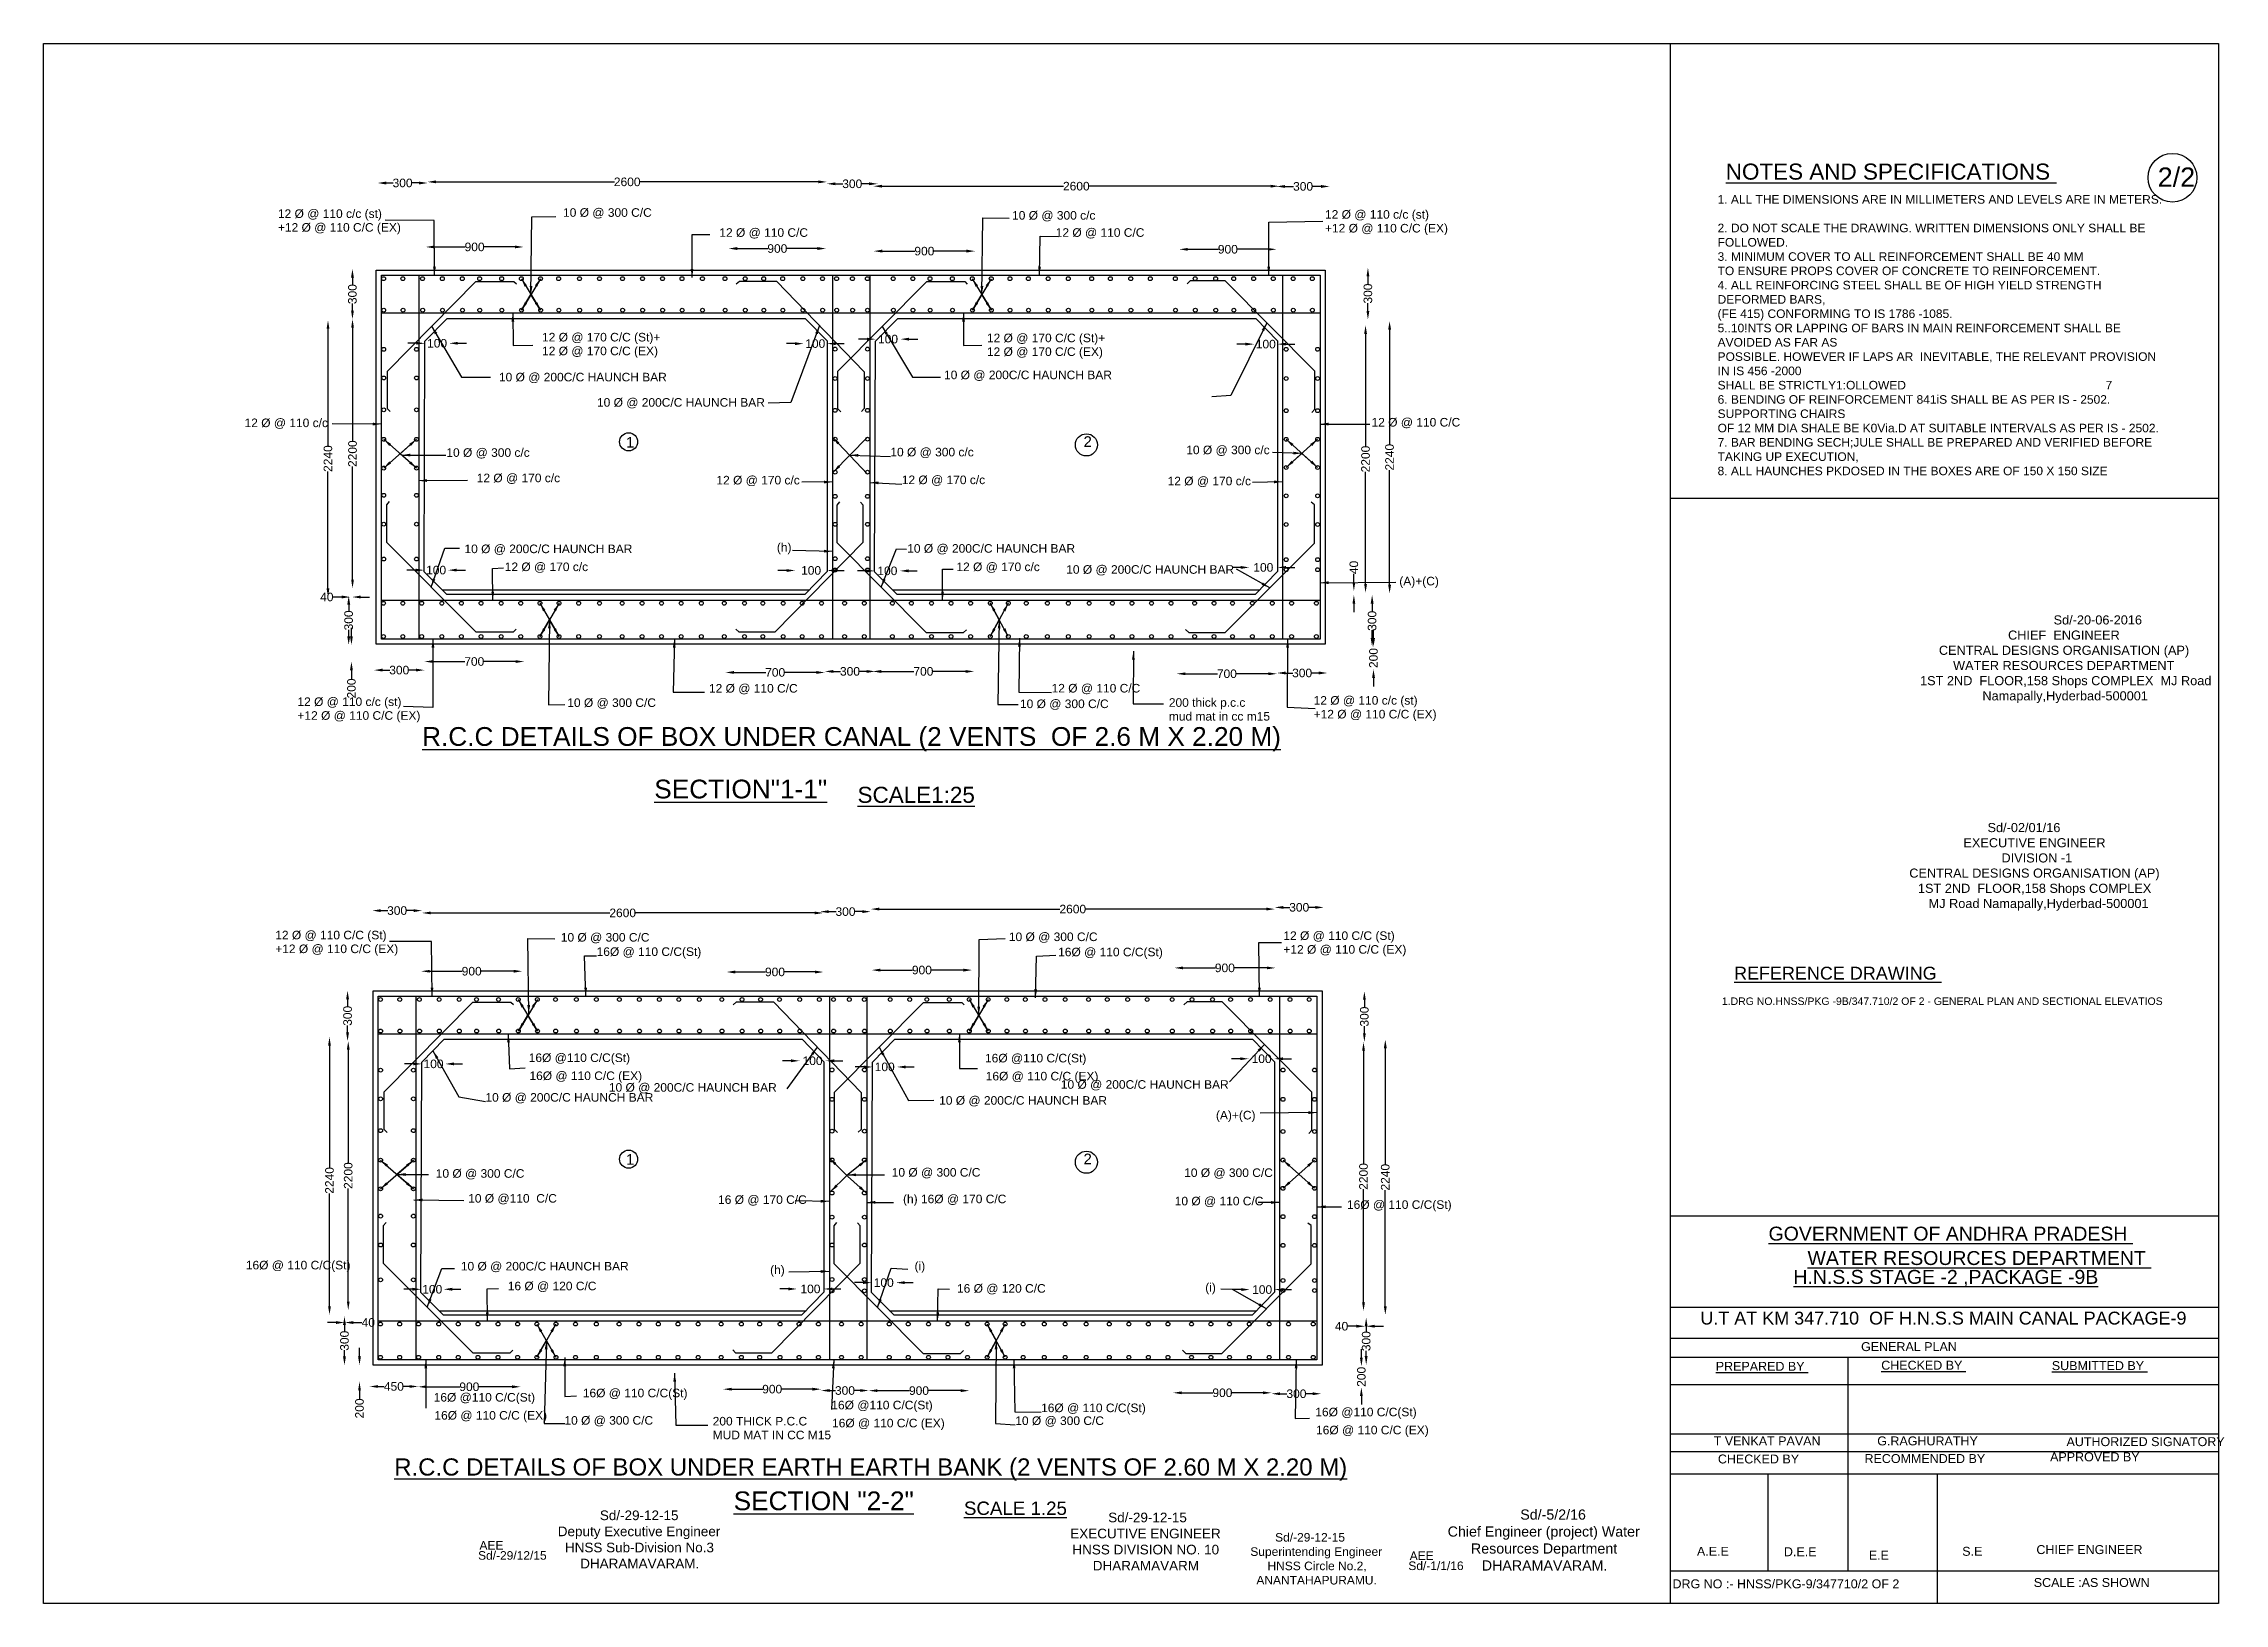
# Model space of a CAD drawing. Header units: millimetres. Extents: x 1711621 to 1731971, y 45609180 to 45623736.
import ezdxf

# ---------------------------------------------------------------- set-up
doc = ezdxf.new("R2010")
doc.units = ezdxf.units.MM
doc.header["$MEASUREMENT"] = 0
for name, color, linetype in [('DIMENSION', 7, 'Continuous'), ('DIMENSIONS', 7, 'Continuous'), ('DRAWING', 2, 'Continuous'), ('TEXT', 7, 'Continuous')]:
    doc.layers.add(name, color=color, linetype=linetype)
doc.styles.get("Standard").update_dxf_attribs({"font": 'arial.ttf', "height": 80})
doc.dimstyles.get("Standard").update_dxf_attribs({"dimtxt": 80, "dimasz": 80, "dimexe": 0.18, "dimexo": 0.0625, "dimgap": 0.09, "dimtad": 0, "dimdec": 0, "dimzin": 0, "dimdsep": 46, "dimtxsty": 'Standard', "dimcen": 0.09, "dimse1": 1, "dimse2": 1, "dimadec": 0, "dimazin": 0, "dimtfac": 1, "dimtdec": 0, "dimtofl": 0, "dimtmove": 0, "dimatfit": 3, "dimfxl": 1, "dimtolj": 1, "dimtzin": 0, "dimarcsym": 0})

msp = doc.modelspace()

# ---------------------------------------------------------------- texts
at = {"layer": 'DIMENSION', "color": 0}
for s, height, p in [('%%UREFERENCE DRAWING ', 120, (1727395.6, 45615001.2)), ('1.DRG NO.HNSS/PKG -9B/347.710/2 OF 2 - GENERAL PLAN AND SECTIONAL ELEVATIOS', 70, (1727281.7, 45614764.4)), ('Sd/-29/12/15', 80, (1715675.5, 45609587.5)), ('AEE', 80, (1715688.5, 45609681.1)), ('Sd/-1/1/16', 80, (1724356.1, 45609490.9)), ('AEE', 80, (1724369, 45609584.6))]:
    msp.add_text(s, height=height, dxfattribs=at).set_placement(p)
at = {"layer": 'DIMENSION', "color": 0, "attachment_point": 1}
for s, insert, char_height, width in [('\\A1;\\pi535.39;^I^I^I{\\A0;Sd/-}20-06-2016\\P\\pi935.08;CHIEF  ENGINEER  \\P\\pi289.87;CENTRAL DESIGNS ORGANISATION (AP)\\P\\pi422.01;WATER RESOURCES DEPARTMENT \\P\\pi80.906; 1ST 2ND  FLOOR,158 Shops COMPLEX  MJ Road \\P\\pi695.71;Namapally,Hyderbad-500001', (1729017.3, 45618400.1), 85, 2905.179), ('\\A1;^I^I^I{\\A0;Sd/-}02/01/16\\P\\pi794.91;EXECUTIVE ENGINEER \\P\\pi1117.1; DIVISION -1 \\P\\pi289.87;CENTRAL DESIGNS ORGANISATION (AP) \\P\\pi370.52;1ST 2ND  FLOOR,158 Shops COMPLEX\\P\\pi404.12;  MJ Road Namapally,Hyderbad-500001', (1728740.9, 45616462.4), 85, 2905.179), ('\\pi478.79;Sd/-{\\A1;29-12-15\\P\\pi86.069;Deputy Executive Engineer  \\P\\pi153.02;HNSS Sub-Division No.3 \\P\\pi295.32;DHARAMAVARAM.}', (1716333.2, 45610046.8), 90, 1680.775), ('\\A1;\\pi160.65;^I{\\A0;Sd/-}29-12-15\\P\\pi5.8791;{\\A0;EXECUTIVE ENGINEER  \\P\\pi25.586;HNSS DIVISION NO. 10  \\P\\pi215.87;DHARAMAVARM}', (1721195.6, 45610026.9), 90, 1404.487), ('\\pi486.26;^ISd/-5/2/16\\P\\pi82.644;Chief Engineer (project) Water \\P\\pi299.83;Resources Department  \\P\\pi401.08;DHARAMAVARAM.', (1724640.8, 45610056.3), 95, 1952.857), ('\\A1;\\pi220.82;^I{\\A0;Sd/-}29-12-15\\P\\pi88.846;{\\A0;Superintending Engineer  \\P\\pi249.01;HNSS Circle No.2, \\P\\pi145.14;ANANTAHAPURAMU.}', (1722793, 45609836.5), 80, 1404.487)]:
    msp.add_mtext(s, dxfattribs=dict(at, insert=insert, char_height=char_height, width=width))
at = {"layer": 'DIMENSIONS', "color": 0}
for s, height, p in [('%%UNOTES AND SPECIFICATIONS ', 150, (1727318, 45622466.2)), ('2/2', 180, (1731348.9, 45622399.7)), ('1', 100, (1717056.1, 45619965.5)), ('2', 100, (1721325.1, 45619971.5)), ('1', 100, (1717056.1, 45613273.3)), ('2', 100, (1721325.1, 45613277.3))]:
    msp.add_text(s, height=height, dxfattribs=at).set_placement(p)
at = {"layer": 'DRAWING', "color": 0, "insert": (1727242, 45622321.9), "char_height": 80, "attachment_point": 1}
msp.add_mtext_dynamic_manual_height_columns('1. ALL THE DIMENSIONS ARE IN MILLIMETERS AND LEVELS ARE IN METERS.\\P\\P2. DO NOT SCALE THE DRAWING. WRITTEN DIMENSIONS ONLY SHALL BE FOLLOWED.\\P3. MINIMUM COVER TO ALL REINFORCEMENT SHALL BE 40 MM\\PTO ENSURE PROPS COVER OF CONCRETE TO REINFORCEMENT.\\P4. ALL REINFORCING STEEL SHALL BE OF HIGH YIELD STRENGTH DEFORMED BARS,\\P(FE 415) CONFORMING TO IS 1786 -1085.\\P5..10!NTS OR LAPPING OF BARS IN MAIN REINFORCEMENT SHALL BE AVOIDED AS FAR AS\\PPOSSIBLE. HOWEVER IF LAPS AR  INEVITABLE, THE RELEVANT PROVISION IN IS 456 -2000\\PSHALL BE STRICTLY1:OLLOWED                                                            7\\P6. BENDING OF REINFORCEMENT 841iS SHALL BE AS PER IS - 2502. SUPPORTING CHAIRS\\POF 12 MM DIA SHALE BE K0Via.D AT SUITABLE INTERVALS AS PER IS - 2502.\\P7. BAR BENDING SECH;JULE SHALL BE PREPARED AND VERIFIED BEFORE TAKING UP EXECUTION,\\P8. ALL HAUNCHES PKDOSED IN THE BOXES ARE OF 150 X 150 SIZE', width=4156.467, gutter_width=450, heights=[0], dxfattribs=at)
at = {"layer": 'TEXT', "color": 0}
for s, height, p in [('12 Ø @ 110 c/c (st)', 80, (1713807.8, 45622108.9)), ('10 Ø @ 300 C/C', 80, (1716468.5, 45622119.4)), ('+12 Ø @ 110 C/C (EX)', 80, (1713807.8, 45621980.4)), ('12 Ø @ 110 C/C', 80, (1717926.9, 45621932.6)), ('10 Ø @ 300 c/c', 80, (1720658.4, 45622093)), ('12 Ø @ 110 C/C', 80, (1721065.7, 45621932.7)), ('+12 Ø @ 110 C/C (EX)', 80, (1723578.6, 45621973.1)), ('12 Ø @ 110 c/c (st)', 80, (1723578.6, 45622101.6)), ('12 Ø @ 170 C/C (St)+', 80, (1716272.4, 45620956.2)), ('12 Ø @ 170 C/C (St)+', 80, (1720423.8, 45620949.2)), ('12 Ø @ 170 C/C (EX)', 80, (1716272.4, 45620827.7)), ('12 Ø @ 170 C/C (EX)', 80, (1720423.8, 45620820.7)), ('10 Ø @ 200C/C HAUNCH BAR', 80, (1715870.1, 45620583.6)), ('10 Ø @ 200C/C HAUNCH BAR', 80, (1720023.6, 45620604.1)), ('10 Ø @ 200C/C HAUNCH BAR', 80, (1716785.2, 45620347.2)), ('12 Ø @ 110 c/c', 80, (1713496.6, 45620156.7)), ('12 Ø @ 110 C/C', 80, (1724012.9, 45620162.3)), ('10 Ø @ 300 c/c', 80, (1715379.5, 45619879.4)), ('10 Ø @ 300 c/c', 80, (1719522.6, 45619883.8)), ('10 Ø @ 300 c/c', 80, (1722284.1, 45619904)), ('12 Ø @ 170 c/c', 80, (1715662.9, 45619642.5)), ('12 Ø @ 170 c/c', 80, (1717899.5, 45619621.9)), ('12 Ø @ 170 c/c', 80, (1719629.2, 45619624.6)), ('12 Ø @ 170 c/c', 80, (1722109.7, 45619613.7)), ('10 Ø @ 200C/C HAUNCH BAR', 80, (1715548.6, 45618980.8)), ('(h)', 80, (1718463.6, 45618995.2)), ('10 Ø @ 200C/C HAUNCH BAR', 80, (1719680, 45618984.6)), ('12 Ø @ 170 c/c', 80, (1715924.4, 45618813.2)), ('12 Ø @ 170 c/c', 80, (1720139.2, 45618813)), ('10 Ø @ 200C/C HAUNCH BAR', 80, (1721163.8, 45618788.3)), ('(A)+(C)', 80, (1724271.7, 45618679.7)), ('12 Ø @ 110 C/C', 80, (1717830.2, 45617679.3)), ('12 Ø @ 110 C/C', 80, (1721027.2, 45617680.3)), ('+12 Ø @ 110 C/C (EX)', 80, (1713989.8, 45617425.6)), ('12 Ø @ 110 c/c (st)', 80, (1713989.8, 45617554.2)), ('10 Ø @ 300 C/C', 80, (1716507.9, 45617545.2)), ('10 Ø @ 300 C/C', 80, (1720732.1, 45617534.7)), ('200 thick p.c.c', 80, (1722121.4, 45617546.7)), ('+12 Ø @ 110 C/C (EX)', 80, (1723472.4, 45617438.2)), ('12 Ø @ 110 c/c (st)', 80, (1723472.4, 45617566.7)), ('%%UR.C.C DETAILS OF BOX UNDER CANAL (2 VENTS  OF 2.6 M X 2.20 M)', 175, (1715153.2, 45617182.4)), ('mud mat in cc m15', 80, (1722121.4, 45617418.2)), ('%%USECTION"1-1"', 175, (1717319.6, 45616692)), ('%%USCALE1:25', 150, (1719216.3, 45616650.5)), ('+12 Ø @ 110 C/C (EX)', 80, (1713782.9, 45615248.2)), ('12 Ø @ 110 C/C (St)', 80, (1713782.9, 45615376.8)), ('10 Ø @ 300 C/C', 80, (1716447.4, 45615355.7)), ('16Ø @ 110 C/C(St)', 80, (1716781.8, 45615221.8)), ('10 Ø @ 300 C/C', 80, (1720628.6, 45615360.5)), ('16Ø @ 110 C/C(St)', 80, (1721088.4, 45615218.6)), ('+12 Ø @ 110 C/C (EX)', 80, (1723190.2, 45615242.6)), ('12 Ø @ 110 C/C (St)', 80, (1723190.2, 45615371.1)), ('16Ø @110 C/C(St)', 80, (1716148.3, 45614231.9)), ('16Ø @110 C/C(St)', 80, (1720406, 45614228.3)), ('16Ø @ 110 C/C (EX)', 80, (1716155, 45614063.7)), ('16Ø @ 110 C/C (EX)', 80, (1720412.7, 45614060.1)), ('10 Ø @ 200C/C HAUNCH BAR', 80, (1721113.3, 45613982.4)), ('10 Ø @ 200C/C HAUNCH BAR', 80, (1715744.1, 45613862)), ('10 Ø @ 200C/C HAUNCH BAR', 80, (1716896.1, 45613954.8)), ('10 Ø @ 200C/C HAUNCH BAR', 80, (1719978, 45613833.3)), ('(A)+(C)', 80, (1722560.8, 45613696.2)), ('10 Ø @ 300 C/C', 80, (1715280.6, 45613151.9)), ('10 Ø @ 300 C/C', 80, (1719535.5, 45613162.3)), ('10 Ø @ 300 C/C', 80, (1722264.3, 45613158.9)), ('10 Ø @110  C/C', 80, (1715583.1, 45612919.6)), ('16 Ø @ 170 C/C', 80, (1717915.1, 45612907.7)), ('(h) 16Ø @ 170 C/C', 80, (1719640.7, 45612914.2)), ('10 Ø @ 110 C/C', 80, (1722176.2, 45612894.3)), ('16Ø @ 110 C/C(St)', 80, (1723783.6, 45612861.3)), ('%%UGOVERNMENT OF ANDHRA PRADESH ', 129.958, (1727717.5, 45612565.5)), ('%%UWATER RESOURCES DEPARTMENT ', 129.958, (1728081.5, 45612337.7)), ('16Ø @ 110 C/C(St)', 80, (1713508.4, 45612296.6)), ('10 Ø @ 200C/C HAUNCH BAR', 80, (1715514.5, 45612286.4)), ('(h)', 80, (1718400.3, 45612252.2)), ('(i)', 80, (1719748.5, 45612289.1)), ('%%UH.N.S.S STAGE -2 ,PACKAGE -9B', 129.958, (1727949.5, 45612161.9)), ('16 Ø @ 120 C/C', 80, (1715952.6, 45612101.8)), ('16 Ø @ 120 C/C', 80, (1720144.6, 45612079.3)), ('(i)', 80, (1722460.8, 45612088.3)), ('U.T AT KM 347.710  OF H.N.S.S MAIN CANAL PACKAGE-9', 120, (1727081.1, 45611782.2)), ('GENERAL PLAN', 83.393, (1728580.9, 45611534.4)), ('%%UPREPARED BY ', 83.393, (1727225, 45611350.5)), ('%%UCHECKED BY ', 83.393, (1728768.9, 45611360.9)), ('%%USUBMITTED BY ', 83.393, (1730360.8, 45611357)), ('16Ø @110 C/C(St)', 80, (1715261.4, 45611063.1)), ('16Ø @ 110 C/C(St)', 80, (1716653, 45611103.2)), ('16Ø @110 C/C(St)', 80, (1718972, 45610990.7)), ('16Ø @ 110 C/C(St)', 80, (1720929.4, 45610964.6)), ('16Ø @110 C/C(St)', 80, (1723488.3, 45610925.8)), ('16Ø @ 110 C/C (EX)', 80, (1715268.1, 45610894.9)), ('10 Ø @ 300 C/C', 80, (1716481.3, 45610847.6)), ('200 THICK P.C.C', 80, (1717864.6, 45610840)), ('16Ø @ 110 C/C (EX)', 80, (1718978.7, 45610822.5)), ('10 Ø @ 300 C/C', 80, (1720688.4, 45610844.6)), ('16Ø @ 110 C/C (EX)', 80, (1723495.1, 45610757.5)), ('MUD MAT IN CC M15', 80, (1717864.6, 45610711.5)), ('T VENKAT PAVAN ', 83.393, (1727205.6, 45610654.3)), ('G.RAGHURATHY', 83.393, (1728731.7, 45610654.3)), ('APPROVED BY ', 83.393, (1730344.8, 45610505.7)), ('AUTHORIZED SIGNATORY', 83.393, (1730498, 45610647.5)), ('%%UR.C.C DETAILS OF BOX UNDER EARTH EARTH BANK (2 VENTS OF 2.60 M X 2.20 M)', 160, (1714893.5, 45610373)), ('CHECKED BY ', 83.393, (1727245, 45610485.7)), ('RECOMMENDED BY ', 83.393, (1728612.9, 45610489.7)), ('%%USECTION "2-2"', 175, (1718060.4, 45610049.5)), ('%%USCALE 1.25', 125, (1720209.4, 45610005.2)), ('A.E.E ', 83.39, (1727049.2, 45609624.2)), ('D.E.E ', 83.39, (1727861.1, 45609620.2)), ('E.E ', 83.39, (1728653.1, 45609588.2)), ('S.E ', 83.39, (1729525, 45609624.2)), ('CHIEF ENGINEER ', 83.393, (1730216.9, 45609640.2)), ('DRG NO :- HNSS/PKG-9/347710/2 OF 2', 83.393, (1726821.2, 45609320.5)), ('SCALE :AS SHOWN', 83.393, (1730192.4, 45609332.9))]:
    msp.add_text(s, height=height, dxfattribs=at).set_placement(p)

# ---------------------------------------------------------------- blocks, each defined once
blk = doc.blocks.new('*D54')
at = {"layer": 'Defpoints', "color": 0, "transparency": 16777216}
for p in [(1715204, 45622435), (1714738, 45622355), (1715204, 45622360)]:
    blk.add_point(p, dxfattribs=at)
at = {"layer": 'DIMENSIONS', "color": 0, "lineweight": -2, "transparency": 16777216}
for p, q in [((1714818, 45622435), (1714883, 45622435)), ((1715124, 45622435), (1715060, 45622435))]:
    blk.add_line(p, q, dxfattribs=at)
at = {"layer": 'DIMENSIONS', "color": 0, "transparency": 16777216}
for points in [[(1714818, 45622448), (1714818, 45622421), (1714738, 45622435)], [(1715124, 45622448), (1715124, 45622421), (1715204, 45622435)]]:
    blk.add_solid(points, dxfattribs=at)
at = {"layer": 'DIMENSIONS', "color": 0, "transparency": 16777216, "insert": (1714971, 45622435), "char_height": 80, "attachment_point": 5}
blk.add_mtext('\\A1;300', dxfattribs=at)
blk = doc.blocks.new('*D55')
at = {"layer": 'Defpoints', "color": 0, "transparency": 16777216}
for p in [(1718930, 45622445), (1715204, 45622360), (1718930, 45622359)]:
    blk.add_point(p, dxfattribs=at)
at = {"layer": 'DIMENSIONS', "color": 0, "lineweight": -2, "transparency": 16777216}
for p, q in [((1715284, 45622445), (1716947, 45622445)), ((1718850, 45622445), (1717187, 45622445))]:
    blk.add_line(p, q, dxfattribs=at)
at = {"layer": 'DIMENSIONS', "color": 0, "transparency": 16777216}
for points in [[(1715284, 45622459), (1715284, 45622432), (1715204, 45622445)], [(1718850, 45622459), (1718850, 45622432), (1718930, 45622445)]]:
    blk.add_solid(points, dxfattribs=at)
at = {"layer": 'DIMENSIONS', "color": 0, "transparency": 16777216, "insert": (1717067, 45622445), "char_height": 80, "attachment_point": 5}
blk.add_mtext('\\A1;2600', dxfattribs=at)
blk = doc.blocks.new('*D56')
at = {"layer": 'Defpoints', "color": 0, "transparency": 16777216}
for p in [(1718930, 45622445), (1719404, 45622427), (1719404, 45622427)]:
    blk.add_point(p, dxfattribs=at)
at = {"layer": 'DIMENSIONS', "color": 0, "lineweight": -2, "transparency": 16777216}
for p, q in [((1719010, 45622427), (1719078, 45622427)), ((1719324, 45622427), (1719255, 45622427))]:
    blk.add_line(p, q, dxfattribs=at)
at = {"layer": 'DIMENSIONS', "color": 0, "transparency": 16777216}
for points in [[(1719010, 45622441), (1719010, 45622414), (1718930, 45622427)], [(1719324, 45622441), (1719324, 45622414), (1719404, 45622427)]]:
    blk.add_solid(points, dxfattribs=at)
at = {"layer": 'DIMENSIONS', "color": 0, "transparency": 16777216, "insert": (1719167, 45622427), "char_height": 80, "attachment_point": 5}
blk.add_mtext('\\A1;300', dxfattribs=at)
blk = doc.blocks.new('*D57')
at = {"layer": 'Defpoints', "color": 0, "transparency": 16777216}
for p in [(1719364, 45622421), (1723152, 45622446), (1723152, 45622405)]:
    blk.add_point(p, dxfattribs=at)
at = {"layer": 'DIMENSIONS', "color": 0, "lineweight": -2, "transparency": 16777216}
for p, q in [((1719444, 45622405), (1721138, 45622405)), ((1723072, 45622405), (1721378, 45622405))]:
    blk.add_line(p, q, dxfattribs=at)
at = {"layer": 'DIMENSIONS', "color": 0, "transparency": 16777216}
for points in [[(1719444, 45622418), (1719444, 45622392), (1719364, 45622405)], [(1723072, 45622418), (1723072, 45622392), (1723152, 45622405)]]:
    blk.add_solid(points, dxfattribs=at)
at = {"layer": 'DIMENSIONS', "color": 0, "transparency": 16777216, "insert": (1721258, 45622405), "char_height": 80, "attachment_point": 5}
blk.add_mtext('\\A1;2600', dxfattribs=at)
blk = doc.blocks.new('*D58')
at = {"layer": 'Defpoints', "color": 0, "transparency": 16777216}
for p in [(1723126, 45622401), (1723622, 45622405), (1723622, 45622403)]:
    blk.add_point(p, dxfattribs=at)
at = {"layer": 'DIMENSIONS', "color": 0, "lineweight": -2, "transparency": 16777216}
for p, q in [((1723206, 45622403), (1723286, 45622403)), ((1723542, 45622403), (1723462, 45622403))]:
    blk.add_line(p, q, dxfattribs=at)
at = {"layer": 'DIMENSIONS', "color": 0, "transparency": 16777216}
for points in [[(1723206, 45622416), (1723206, 45622389), (1723126, 45622403)], [(1723542, 45622416), (1723542, 45622389), (1723622, 45622403)]]:
    blk.add_solid(points, dxfattribs=at)
at = {"layer": 'DIMENSIONS', "color": 0, "transparency": 16777216, "insert": (1723374, 45622403), "char_height": 80, "attachment_point": 5}
blk.add_mtext('\\A1;300', dxfattribs=at)
blk = doc.blocks.new('*D59')
at = {"layer": 'Defpoints', "color": 0, "transparency": 16777216}
for p in [(1722218, 45621810), (1723126, 45621816), (1723126, 45621798)]:
    blk.add_point(p, dxfattribs=at)
at = {"layer": 'DIMENSIONS', "color": 0, "lineweight": -2, "transparency": 16777216}
for p, q in [((1722298, 45621816), (1722584, 45621816)), ((1723046, 45621816), (1722760, 45621816))]:
    blk.add_line(p, q, dxfattribs=at)
at = {"layer": 'DIMENSIONS', "color": 0, "transparency": 16777216}
for points in [[(1722298, 45621829), (1722298, 45621803), (1722218, 45621816)], [(1723046, 45621829), (1723046, 45621803), (1723126, 45621816)]]:
    blk.add_solid(points, dxfattribs=at)
at = {"layer": 'DIMENSIONS', "color": 0, "transparency": 16777216, "insert": (1722672, 45621816), "char_height": 80, "attachment_point": 5}
blk.add_mtext('\\A1;900', dxfattribs=at)
blk = doc.blocks.new('*D60')
at = {"layer": 'Defpoints', "color": 0, "transparency": 16777216}
for p in [(1723979, 45621645), (1723979, 45621160), (1723979, 45621160)]:
    blk.add_point(p, dxfattribs=at)
at = {"layer": 'DIMENSIONS', "color": 0, "lineweight": -2, "transparency": 16777216}
for p, q in [((1723979, 45621565), (1723979, 45621491)), ((1723979, 45621240), (1723979, 45621314))]:
    blk.add_line(p, q, dxfattribs=at)
at = {"layer": 'DIMENSIONS', "color": 0, "transparency": 16777216}
for points in [[(1723966, 45621565), (1723992, 45621565), (1723979, 45621645)], [(1723966, 45621240), (1723992, 45621240), (1723979, 45621160)]]:
    blk.add_solid(points, dxfattribs=at)
at = {"layer": 'DIMENSIONS', "color": 0, "transparency": 16777216, "insert": (1723979, 45621403), "char_height": 80, "attachment_point": 5, "rotation": 90}
blk.add_mtext('\\A1;300', dxfattribs=at)
blk = doc.blocks.new('*D61')
at = {"layer": 'Defpoints', "color": 0, "transparency": 16777216}
for p in [(1724142, 45621146), (1724122, 45618606), (1724181, 45618606)]:
    blk.add_point(p, dxfattribs=at)
at = {"layer": 'DIMENSIONS', "color": 0, "lineweight": -2, "transparency": 16777216}
for p, q in [((1724181, 45621066), (1724181, 45619996)), ((1724181, 45618686), (1724181, 45619756))]:
    blk.add_line(p, q, dxfattribs=at)
at = {"layer": 'DIMENSIONS', "color": 0, "transparency": 16777216}
for points in [[(1724168, 45621066), (1724195, 45621066), (1724181, 45621146)], [(1724168, 45618686), (1724195, 45618686), (1724181, 45618606)]]:
    blk.add_solid(points, dxfattribs=at)
at = {"layer": 'DIMENSIONS', "color": 0, "transparency": 16777216, "insert": (1724181, 45619876), "char_height": 80, "attachment_point": 5, "rotation": 90}
blk.add_mtext('\\A1;2240', dxfattribs=at)
blk = doc.blocks.new('*D62')
at = {"layer": 'Defpoints', "color": 0, "transparency": 16777216}
for p in [(1723979, 45618590), (1724002, 45618108), (1724018, 45618108)]:
    blk.add_point(p, dxfattribs=at)
at = {"layer": 'DIMENSIONS', "color": 0, "lineweight": -2, "transparency": 16777216}
for p, q in [((1724018, 45618510), (1724018, 45618437)), ((1724018, 45618188), (1724018, 45618261))]:
    blk.add_line(p, q, dxfattribs=at)
at = {"layer": 'DIMENSIONS', "color": 0, "transparency": 16777216}
for points in [[(1724005, 45618510), (1724032, 45618510), (1724018, 45618590)], [(1724005, 45618188), (1724032, 45618188), (1724018, 45618108)]]:
    blk.add_solid(points, dxfattribs=at)
at = {"layer": 'DIMENSIONS', "color": 0, "transparency": 16777216, "insert": (1724018, 45618349), "char_height": 80, "attachment_point": 5, "rotation": 90}
blk.add_mtext('\\A1;300', dxfattribs=at)
blk = doc.blocks.new('*D63')
at = {"layer": 'Defpoints', "color": 0, "transparency": 16777216}
for p in [(1724018, 45618108), (1724018, 45617896), (1724031, 45617896)]:
    blk.add_point(p, dxfattribs=at)
at = {"layer": 'DIMENSIONS', "color": 0, "lineweight": -2, "transparency": 16777216}
for p, q in [((1724031, 45618188), (1724031, 45618268)), ((1724031, 45617816), (1724031, 45617736))]:
    blk.add_line(p, q, dxfattribs=at)
at = {"layer": 'DIMENSIONS', "color": 0, "transparency": 16777216}
for points in [[(1724018, 45618188), (1724045, 45618188), (1724031, 45618108)], [(1724018, 45617816), (1724045, 45617816), (1724031, 45617896)]]:
    blk.add_solid(points, dxfattribs=at)
at = {"layer": 'DIMENSIONS', "color": 0, "transparency": 16777216, "insert": (1724031, 45618002), "char_height": 80, "attachment_point": 5, "rotation": 90}
blk.add_mtext('\\A1;200', dxfattribs=at)
blk = doc.blocks.new('*D64')
at = {"layer": 'Defpoints', "color": 0, "transparency": 16777216}
for p in [(1723848, 45618628), (1724018, 45618590), (1724025, 45618628)]:
    blk.add_point(p, dxfattribs=at)
at = {"layer": 'DIMENSIONS', "color": 0, "lineweight": -2, "transparency": 16777216}
for p, q in [((1723848, 45618708), (1723848, 45618788)), ((1723848, 45618510), (1723848, 45618430))]:
    blk.add_line(p, q, dxfattribs=at)
at = {"layer": 'DIMENSIONS', "color": 0, "transparency": 16777216}
for points in [[(1723835, 45618708), (1723861, 45618708), (1723848, 45618628)], [(1723835, 45618510), (1723861, 45618510), (1723848, 45618590)]]:
    blk.add_solid(points, dxfattribs=at)
at = {"layer": 'DIMENSIONS', "color": 0, "transparency": 16777216, "insert": (1723848, 45618847), "char_height": 80, "attachment_point": 5, "rotation": 90}
blk.add_mtext('\\A1;40', dxfattribs=at)
blk = doc.blocks.new('*D65')
at = {"layer": 'Defpoints', "color": 0, "transparency": 16777216}
for p in [(1723957, 45621107), (1723990, 45621107), (1723985, 45618612)]:
    blk.add_point(p, dxfattribs=at)
at = {"layer": 'DIMENSIONS', "color": 0, "lineweight": -2, "transparency": 16777216}
for p, q in [((1723957, 45621027), (1723957, 45619979)), ((1723957, 45618692), (1723957, 45619739))]:
    blk.add_line(p, q, dxfattribs=at)
at = {"layer": 'DIMENSIONS', "color": 0, "transparency": 16777216}
for points in [[(1723944, 45621027), (1723970, 45621027), (1723957, 45621107)], [(1723944, 45618692), (1723970, 45618692), (1723957, 45618612)]]:
    blk.add_solid(points, dxfattribs=at)
at = {"layer": 'DIMENSIONS', "color": 0, "transparency": 16777216, "insert": (1723957, 45619859), "char_height": 80, "attachment_point": 5, "rotation": 90}
blk.add_mtext('\\A1;2200', dxfattribs=at)
blk = doc.blocks.new('*D66')
at = {"layer": 'Defpoints', "color": 0, "transparency": 16777216}
for p in [(1723131, 45617866), (1723600, 45617866), (1723600, 45617862)]:
    blk.add_point(p, dxfattribs=at)
at = {"layer": 'DIMENSIONS', "color": 0, "lineweight": -2, "transparency": 16777216}
for p, q in [((1723211, 45617862), (1723277, 45617862)), ((1723520, 45617862), (1723454, 45617862))]:
    blk.add_line(p, q, dxfattribs=at)
at = {"layer": 'DIMENSIONS', "color": 0, "transparency": 16777216}
for points in [[(1723211, 45617876), (1723211, 45617849), (1723131, 45617862)], [(1723520, 45617876), (1723520, 45617849), (1723600, 45617862)]]:
    blk.add_solid(points, dxfattribs=at)
at = {"layer": 'DIMENSIONS', "color": 0, "transparency": 16777216, "insert": (1723365, 45617862), "char_height": 80, "attachment_point": 5}
blk.add_mtext('\\A1;300', dxfattribs=at)
blk = doc.blocks.new('*D67')
at = {"layer": 'Defpoints', "color": 0, "transparency": 16777216}
for p in [(1722195, 45617863), (1722195, 45617855), (1723131, 45617862)]:
    blk.add_point(p, dxfattribs=at)
at = {"layer": 'DIMENSIONS', "color": 0, "lineweight": -2, "transparency": 16777216}
for p, q in [((1722275, 45617855), (1722575, 45617855)), ((1723051, 45617855), (1722751, 45617855))]:
    blk.add_line(p, q, dxfattribs=at)
at = {"layer": 'DIMENSIONS', "color": 0, "transparency": 16777216}
for points in [[(1722275, 45617868), (1722275, 45617842), (1722195, 45617855)], [(1723051, 45617868), (1723051, 45617842), (1723131, 45617855)]]:
    blk.add_solid(points, dxfattribs=at)
at = {"layer": 'DIMENSIONS', "color": 0, "transparency": 16777216, "insert": (1722663, 45617855), "char_height": 80, "attachment_point": 5}
blk.add_mtext('\\A1;700', dxfattribs=at)
blk = doc.blocks.new('*D68')
at = {"layer": 'Defpoints', "color": 0, "transparency": 16777216}
for p in [(1722871, 45618847), (1722871, 45618819), (1723136, 45618810)]:
    blk.add_point(p, dxfattribs=at)
at = {"layer": 'DIMENSIONS', "color": 0, "lineweight": -2, "transparency": 16777216}
for p, q in [((1722791, 45618847), (1722711, 45618847)), ((1723216, 45618847), (1723296, 45618847))]:
    blk.add_line(p, q, dxfattribs=at)
at = {"layer": 'DIMENSIONS', "color": 0, "transparency": 16777216}
for points in [[(1722791, 45618861), (1722791, 45618834), (1722871, 45618847)], [(1723216, 45618861), (1723216, 45618834), (1723136, 45618847)]]:
    blk.add_solid(points, dxfattribs=at)
at = {"layer": 'DIMENSIONS', "color": 0, "transparency": 16777216, "insert": (1723003, 45618847), "char_height": 80, "attachment_point": 5}
blk.add_mtext('\\A1;100', dxfattribs=at)
blk = doc.blocks.new('*D69')
at = {"layer": 'Defpoints', "color": 0, "transparency": 16777216}
for p in [(1722916, 45620931), (1722916, 45620931), (1723136, 45620924)]:
    blk.add_point(p, dxfattribs=at)
at = {"layer": 'DIMENSIONS', "color": 0, "lineweight": -2, "transparency": 16777216}
for p, q in [((1722836, 45620931), (1722756, 45620931)), ((1723216, 45620931), (1723296, 45620931))]:
    blk.add_line(p, q, dxfattribs=at)
at = {"layer": 'DIMENSIONS', "color": 0, "transparency": 16777216}
for points in [[(1722836, 45620945), (1722836, 45620918), (1722916, 45620931)], [(1723216, 45620945), (1723216, 45620918), (1723136, 45620931)]]:
    blk.add_solid(points, dxfattribs=at)
at = {"layer": 'DIMENSIONS', "color": 0, "transparency": 16777216, "insert": (1723026, 45620931), "char_height": 80, "attachment_point": 5}
blk.add_mtext('\\A1;100', dxfattribs=at)
blk = doc.blocks.new('*D70')
at = {"layer": 'Defpoints', "color": 0, "transparency": 16777216}
for p in [(1719384, 45620978), (1719384, 45620927), (1719618, 45620926)]:
    blk.add_point(p, dxfattribs=at)
at = {"layer": 'DIMENSIONS', "color": 0, "lineweight": -2, "transparency": 16777216}
for p, q in [((1719304, 45620978), (1719224, 45620978)), ((1719698, 45620978), (1719778, 45620978))]:
    blk.add_line(p, q, dxfattribs=at)
at = {"layer": 'DIMENSIONS', "color": 0, "transparency": 16777216}
for points in [[(1719304, 45620991), (1719304, 45620964), (1719384, 45620978)], [(1719698, 45620991), (1719698, 45620964), (1719618, 45620978)]]:
    blk.add_solid(points, dxfattribs=at)
at = {"layer": 'DIMENSIONS', "color": 0, "transparency": 16777216, "insert": (1719501, 45620978), "char_height": 80, "attachment_point": 5}
blk.add_mtext('\\A1;100', dxfattribs=at)
blk = doc.blocks.new('*D71')
at = {"layer": 'Defpoints', "color": 0, "transparency": 16777216}
for p in [(1719376, 45618807), (1719613, 45618821), (1719613, 45618815)]:
    blk.add_point(p, dxfattribs=at)
at = {"layer": 'DIMENSIONS', "color": 0, "lineweight": -2, "transparency": 16777216}
for p, q in [((1719296, 45618815), (1719216, 45618815)), ((1719693, 45618815), (1719773, 45618815))]:
    blk.add_line(p, q, dxfattribs=at)
at = {"layer": 'DIMENSIONS', "color": 0, "transparency": 16777216}
for points in [[(1719296, 45618829), (1719296, 45618802), (1719376, 45618815)], [(1719693, 45618829), (1719693, 45618802), (1719613, 45618815)]]:
    blk.add_solid(points, dxfattribs=at)
at = {"layer": 'DIMENSIONS', "color": 0, "transparency": 16777216, "insert": (1719495, 45618815), "char_height": 80, "attachment_point": 5}
blk.add_mtext('\\A1;100', dxfattribs=at)
blk = doc.blocks.new('*D72')
at = {"layer": 'Defpoints', "color": 0, "transparency": 16777216}
for p in [(1718634, 45618819), (1718634, 45618819), (1718932, 45618815)]:
    blk.add_point(p, dxfattribs=at)
at = {"layer": 'DIMENSIONS', "color": 0, "lineweight": -2, "transparency": 16777216}
for p, q in [((1718554, 45618819), (1718474, 45618819)), ((1719012, 45618819), (1719092, 45618819))]:
    blk.add_line(p, q, dxfattribs=at)
at = {"layer": 'DIMENSIONS', "color": 0, "transparency": 16777216}
for points in [[(1718554, 45618832), (1718554, 45618805), (1718634, 45618819)], [(1719012, 45618832), (1719012, 45618805), (1718932, 45618819)]]:
    blk.add_solid(points, dxfattribs=at)
at = {"layer": 'DIMENSIONS', "color": 0, "transparency": 16777216, "insert": (1718783, 45618819), "char_height": 80, "attachment_point": 5}
blk.add_mtext('\\A1;100', dxfattribs=at)
blk = doc.blocks.new('*D73')
at = {"layer": 'Defpoints', "color": 0, "transparency": 16777216}
for p in [(1718713, 45620936), (1718713, 45620936), (1718932, 45620936)]:
    blk.add_point(p, dxfattribs=at)
at = {"layer": 'DIMENSIONS', "color": 0, "lineweight": -2, "transparency": 16777216}
for p, q in [((1718633, 45620936), (1718553, 45620936)), ((1719012, 45620936), (1719092, 45620936))]:
    blk.add_line(p, q, dxfattribs=at)
at = {"layer": 'DIMENSIONS', "color": 0, "transparency": 16777216}
for points in [[(1718633, 45620949), (1718633, 45620922), (1718713, 45620936)], [(1719012, 45620949), (1719012, 45620922), (1718932, 45620936)]]:
    blk.add_solid(points, dxfattribs=at)
at = {"layer": 'DIMENSIONS', "color": 0, "transparency": 16777216, "insert": (1718822, 45620936), "char_height": 80, "attachment_point": 5}
blk.add_mtext('\\A1;100', dxfattribs=at)
blk = doc.blocks.new('*D74')
at = {"layer": 'Defpoints', "color": 0, "transparency": 16777216}
for p in [(1719367, 45621799), (1719367, 45621796), (1720313, 45621811)]:
    blk.add_point(p, dxfattribs=at)
at = {"layer": 'DIMENSIONS', "color": 0, "lineweight": -2, "transparency": 16777216}
for p, q in [((1719447, 45621799), (1719752, 45621799)), ((1720233, 45621799), (1719928, 45621799))]:
    blk.add_line(p, q, dxfattribs=at)
at = {"layer": 'DIMENSIONS', "color": 0, "transparency": 16777216}
for points in [[(1719447, 45621813), (1719447, 45621786), (1719367, 45621799)], [(1720233, 45621813), (1720233, 45621786), (1720313, 45621799)]]:
    blk.add_solid(points, dxfattribs=at)
at = {"layer": 'DIMENSIONS', "color": 0, "transparency": 16777216, "insert": (1719840, 45621799), "char_height": 80, "attachment_point": 5}
blk.add_mtext('\\A1;900', dxfattribs=at)
blk = doc.blocks.new('*D75')
at = {"layer": 'Defpoints', "color": 0, "transparency": 16777216}
for p in [(1718014, 45621823), (1718014, 45621805), (1718922, 45621814)]:
    blk.add_point(p, dxfattribs=at)
at = {"layer": 'DIMENSIONS', "color": 0, "lineweight": -2, "transparency": 16777216}
for p, q in [((1718094, 45621823), (1718380, 45621823)), ((1718842, 45621823), (1718556, 45621823))]:
    blk.add_line(p, q, dxfattribs=at)
at = {"layer": 'DIMENSIONS', "color": 0, "transparency": 16777216}
for points in [[(1718094, 45621837), (1718094, 45621810), (1718014, 45621823)], [(1718842, 45621837), (1718842, 45621810), (1718922, 45621823)]]:
    blk.add_solid(points, dxfattribs=at)
at = {"layer": 'DIMENSIONS', "color": 0, "transparency": 16777216, "insert": (1718468, 45621823), "char_height": 80, "attachment_point": 5}
blk.add_mtext('\\A1;900', dxfattribs=at)
blk = doc.blocks.new('*D76')
at = {"layer": 'Defpoints', "color": 0, "transparency": 16777216}
for p in [(1715187, 45621838), (1715187, 45621813), (1716100, 45621809)]:
    blk.add_point(p, dxfattribs=at)
at = {"layer": 'DIMENSIONS', "color": 0, "lineweight": -2, "transparency": 16777216}
for p, q in [((1715267, 45621838), (1715555, 45621838)), ((1716020, 45621838), (1715732, 45621838))]:
    blk.add_line(p, q, dxfattribs=at)
at = {"layer": 'DIMENSIONS', "color": 0, "transparency": 16777216}
for points in [[(1715267, 45621851), (1715267, 45621825), (1715187, 45621838)], [(1716020, 45621851), (1716020, 45621825), (1716100, 45621838)]]:
    blk.add_solid(points, dxfattribs=at)
at = {"layer": 'DIMENSIONS', "color": 0, "transparency": 16777216, "insert": (1715643, 45621838), "char_height": 80, "attachment_point": 5}
blk.add_mtext('\\A1;900', dxfattribs=at)
blk = doc.blocks.new('*D77')
at = {"layer": 'Defpoints', "color": 0, "transparency": 16777216}
for p in [(1714485, 45621632), (1714503, 45621164), (1714503, 45621164)]:
    blk.add_point(p, dxfattribs=at)
at = {"layer": 'DIMENSIONS', "color": 0, "lineweight": -2, "transparency": 16777216}
for p, q in [((1714503, 45621552), (1714503, 45621486)), ((1714503, 45621244), (1714503, 45621310))]:
    blk.add_line(p, q, dxfattribs=at)
at = {"layer": 'DIMENSIONS', "color": 0, "transparency": 16777216}
for points in [[(1714490, 45621552), (1714517, 45621552), (1714503, 45621632)], [(1714490, 45621244), (1714517, 45621244), (1714503, 45621164)]]:
    blk.add_solid(points, dxfattribs=at)
at = {"layer": 'DIMENSIONS', "color": 0, "transparency": 16777216, "insert": (1714503, 45621398), "char_height": 80, "attachment_point": 5, "rotation": 90}
blk.add_mtext('\\A1;300', dxfattribs=at)
blk = doc.blocks.new('*D78')
at = {"layer": 'Defpoints', "color": 0, "transparency": 16777216}
for p in [(1714503, 45621164), (1714482, 45618654), (1714504, 45618654)]:
    blk.add_point(p, dxfattribs=at)
at = {"layer": 'DIMENSIONS', "color": 0, "lineweight": -2, "transparency": 16777216}
for p, q in [((1714504, 45621084), (1714504, 45620029)), ((1714504, 45618734), (1714504, 45619789))]:
    blk.add_line(p, q, dxfattribs=at)
at = {"layer": 'DIMENSIONS', "color": 0, "transparency": 16777216}
for points in [[(1714491, 45621084), (1714517, 45621084), (1714504, 45621164)], [(1714491, 45618734), (1714517, 45618734), (1714504, 45618654)]]:
    blk.add_solid(points, dxfattribs=at)
at = {"layer": 'DIMENSIONS', "color": 0, "transparency": 16777216, "insert": (1714504, 45619909), "char_height": 80, "attachment_point": 5, "rotation": 90}
blk.add_mtext('\\A1;2200', dxfattribs=at)
blk = doc.blocks.new('*D79')
at = {"layer": 'Defpoints', "color": 0, "transparency": 16777216}
for p in [(1714490, 45618125), (1714494, 45617967), (1714494, 45617967)]:
    blk.add_point(p, dxfattribs=at)
at = {"layer": 'DIMENSIONS', "color": 0, "lineweight": -2, "transparency": 16777216}
for p, q in [((1714494, 45618205), (1714494, 45618285)), ((1714494, 45617887), (1714494, 45617807))]:
    blk.add_line(p, q, dxfattribs=at)
at = {"layer": 'DIMENSIONS', "color": 0, "transparency": 16777216}
for points in [[(1714480, 45618205), (1714507, 45618205), (1714494, 45618125)], [(1714480, 45617887), (1714507, 45617887), (1714494, 45617967)]]:
    blk.add_solid(points, dxfattribs=at)
at = {"layer": 'DIMENSIONS', "color": 0, "transparency": 16777216, "insert": (1714494, 45617718), "char_height": 80, "attachment_point": 5, "rotation": 90}
blk.add_mtext('\\A1;200', dxfattribs=at)
blk = doc.blocks.new('*D80')
at = {"layer": 'Defpoints', "color": 0, "transparency": 16777216}
for p in [(1714468, 45618581), (1714468, 45618581), (1714490, 45618125)]:
    blk.add_point(p, dxfattribs=at)
at = {"layer": 'DIMENSIONS', "color": 0, "lineweight": -2, "transparency": 16777216}
for p, q in [((1714468, 45618501), (1714468, 45618441)), ((1714468, 45618205), (1714468, 45618265))]:
    blk.add_line(p, q, dxfattribs=at)
at = {"layer": 'DIMENSIONS', "color": 0, "transparency": 16777216}
for points in [[(1714455, 45618501), (1714482, 45618501), (1714468, 45618581)], [(1714455, 45618205), (1714482, 45618205), (1714468, 45618125)]]:
    blk.add_solid(points, dxfattribs=at)
at = {"layer": 'DIMENSIONS', "color": 0, "transparency": 16777216, "insert": (1714468, 45618353), "char_height": 80, "attachment_point": 5, "rotation": 90}
blk.add_mtext('\\A1;300', dxfattribs=at)
blk = doc.blocks.new('*D81')
at = {"layer": 'Defpoints', "color": 0, "transparency": 16777216}
for p in [(1714483, 45618576), (1714483, 45618571), (1714501, 45618674)]:
    blk.add_point(p, dxfattribs=at)
at = {"layer": 'DIMENSIONS', "color": 0, "lineweight": -2, "transparency": 16777216}
for p, q in [((1714403, 45618571), (1714323, 45618571)), ((1714581, 45618571), (1714661, 45618571))]:
    blk.add_line(p, q, dxfattribs=at)
at = {"layer": 'DIMENSIONS', "color": 0, "transparency": 16777216}
for points in [[(1714403, 45618585), (1714403, 45618558), (1714483, 45618571)], [(1714581, 45618585), (1714581, 45618558), (1714501, 45618571)]]:
    blk.add_solid(points, dxfattribs=at)
at = {"layer": 'DIMENSIONS', "color": 0, "transparency": 16777216, "insert": (1714264, 45618571), "char_height": 80, "attachment_point": 5}
blk.add_mtext('\\A1;40', dxfattribs=at)
blk = doc.blocks.new('*D82')
at = {"layer": 'Defpoints', "color": 0, "transparency": 16777216}
for p in [(1714275, 45621154), (1714337, 45621154), (1714323, 45618571)]:
    blk.add_point(p, dxfattribs=at)
at = {"layer": 'DIMENSIONS', "color": 0, "lineweight": -2, "transparency": 16777216}
for p, q in [((1714275, 45621074), (1714275, 45619983)), ((1714275, 45618651), (1714275, 45619743))]:
    blk.add_line(p, q, dxfattribs=at)
at = {"layer": 'DIMENSIONS', "color": 0, "transparency": 16777216}
for points in [[(1714262, 45621074), (1714288, 45621074), (1714275, 45621154)], [(1714262, 45618651), (1714288, 45618651), (1714275, 45618571)]]:
    blk.add_solid(points, dxfattribs=at)
at = {"layer": 'DIMENSIONS', "color": 0, "transparency": 16777216, "insert": (1714275, 45619863), "char_height": 80, "attachment_point": 5, "rotation": 90}
blk.add_mtext('\\A1;2240', dxfattribs=at)
blk = doc.blocks.new('*D83')
at = {"layer": 'Defpoints', "color": 0, "transparency": 16777216}
for p in [(1715179, 45620930), (1715406, 45620939), (1715406, 45620928)]:
    blk.add_point(p, dxfattribs=at)
at = {"layer": 'DIMENSIONS', "color": 0, "lineweight": -2, "transparency": 16777216}
for p, q in [((1715099, 45620939), (1715019, 45620939)), ((1715486, 45620939), (1715566, 45620939))]:
    blk.add_line(p, q, dxfattribs=at)
at = {"layer": 'DIMENSIONS', "color": 0, "transparency": 16777216}
for points in [[(1715099, 45620952), (1715099, 45620926), (1715179, 45620939)], [(1715486, 45620952), (1715486, 45620926), (1715406, 45620939)]]:
    blk.add_solid(points, dxfattribs=at)
at = {"layer": 'DIMENSIONS', "color": 0, "transparency": 16777216, "insert": (1715293, 45620939), "char_height": 80, "attachment_point": 5}
blk.add_mtext('\\A1;100', dxfattribs=at)
blk = doc.blocks.new('*D84')
at = {"layer": 'Defpoints', "color": 0, "transparency": 16777216}
for p in [(1715172, 45618829), (1715397, 45618822), (1715397, 45618822)]:
    blk.add_point(p, dxfattribs=at)
at = {"layer": 'DIMENSIONS', "color": 0, "lineweight": -2, "transparency": 16777216}
for p, q in [((1715092, 45618822), (1715012, 45618822)), ((1715477, 45618822), (1715557, 45618822))]:
    blk.add_line(p, q, dxfattribs=at)
at = {"layer": 'DIMENSIONS', "color": 0, "transparency": 16777216}
for points in [[(1715092, 45618836), (1715092, 45618809), (1715172, 45618822)], [(1715477, 45618836), (1715477, 45618809), (1715397, 45618822)]]:
    blk.add_solid(points, dxfattribs=at)
at = {"layer": 'DIMENSIONS', "color": 0, "transparency": 16777216, "insert": (1715284, 45618822), "char_height": 80, "attachment_point": 5}
blk.add_mtext('\\A1;100', dxfattribs=at)
blk = doc.blocks.new('*D85')
at = {"layer": 'Defpoints', "color": 0, "transparency": 16777216}
for p in [(1714705, 45617860), (1715175, 45617889), (1715175, 45617860)]:
    blk.add_point(p, dxfattribs=at)
at = {"layer": 'DIMENSIONS', "color": 0, "lineweight": -2, "transparency": 16777216}
for p, q in [((1714785, 45617889), (1714852, 45617889)), ((1715095, 45617889), (1715028, 45617889))]:
    blk.add_line(p, q, dxfattribs=at)
at = {"layer": 'DIMENSIONS', "color": 0, "transparency": 16777216}
for points in [[(1714785, 45617903), (1714785, 45617876), (1714705, 45617889)], [(1715095, 45617903), (1715095, 45617876), (1715175, 45617889)]]:
    blk.add_solid(points, dxfattribs=at)
at = {"layer": 'DIMENSIONS', "color": 0, "transparency": 16777216, "insert": (1714940, 45617889), "char_height": 80, "attachment_point": 5}
blk.add_mtext('\\A1;300', dxfattribs=at)
blk = doc.blocks.new('*D86')
at = {"layer": 'Defpoints', "color": 0, "transparency": 16777216}
for p in [(1716106, 45617969), (1715175, 45617889), (1716106, 45617876)]:
    blk.add_point(p, dxfattribs=at)
at = {"layer": 'DIMENSIONS', "color": 0, "lineweight": -2, "transparency": 16777216}
for p, q in [((1715255, 45617969), (1715552, 45617969)), ((1716026, 45617969), (1715728, 45617969))]:
    blk.add_line(p, q, dxfattribs=at)
at = {"layer": 'DIMENSIONS', "color": 0, "transparency": 16777216}
for points in [[(1715255, 45617982), (1715255, 45617956), (1715175, 45617969)], [(1716026, 45617982), (1716026, 45617956), (1716106, 45617969)]]:
    blk.add_solid(points, dxfattribs=at)
at = {"layer": 'DIMENSIONS', "color": 0, "transparency": 16777216, "insert": (1715640, 45617969), "char_height": 80, "attachment_point": 5}
blk.add_mtext('\\A1;700', dxfattribs=at)
blk = doc.blocks.new('*D87')
at = {"layer": 'Defpoints', "color": 0, "transparency": 16777216}
for p in [(1717985, 45617870), (1718911, 45617867), (1718911, 45617867)]:
    blk.add_point(p, dxfattribs=at)
at = {"layer": 'DIMENSIONS', "color": 0, "lineweight": -2, "transparency": 16777216}
for p, q in [((1718065, 45617867), (1718360, 45617867)), ((1718831, 45617867), (1718536, 45617867))]:
    blk.add_line(p, q, dxfattribs=at)
at = {"layer": 'DIMENSIONS', "color": 0, "transparency": 16777216}
for points in [[(1718065, 45617881), (1718065, 45617854), (1717985, 45617867)], [(1718831, 45617881), (1718831, 45617854), (1718911, 45617867)]]:
    blk.add_solid(points, dxfattribs=at)
at = {"layer": 'DIMENSIONS', "color": 0, "transparency": 16777216, "insert": (1718448, 45617867), "char_height": 80, "attachment_point": 5}
blk.add_mtext('\\A1;700', dxfattribs=at)
blk = doc.blocks.new('*D88')
at = {"layer": 'Defpoints', "color": 0, "transparency": 16777216}
for p in [(1718911, 45617867), (1719381, 45617877), (1719381, 45617864)]:
    blk.add_point(p, dxfattribs=at)
at = {"layer": 'DIMENSIONS', "color": 0, "lineweight": -2, "transparency": 16777216}
for p, q in [((1718991, 45617877), (1719058, 45617877)), ((1719301, 45617877), (1719235, 45617877))]:
    blk.add_line(p, q, dxfattribs=at)
at = {"layer": 'DIMENSIONS', "color": 0, "transparency": 16777216}
for points in [[(1718991, 45617890), (1718991, 45617863), (1718911, 45617877)], [(1719301, 45617890), (1719301, 45617863), (1719381, 45617877)]]:
    blk.add_solid(points, dxfattribs=at)
at = {"layer": 'DIMENSIONS', "color": 0, "transparency": 16777216, "insert": (1719146, 45617877), "char_height": 80, "attachment_point": 5}
blk.add_mtext('\\A1;300', dxfattribs=at)
blk = doc.blocks.new('*D89')
at = {"layer": 'Defpoints', "color": 0, "transparency": 16777216}
for p in [(1719357, 45617881), (1720304, 45617877), (1720304, 45617870)]:
    blk.add_point(p, dxfattribs=at)
at = {"layer": 'DIMENSIONS', "color": 0, "lineweight": -2, "transparency": 16777216}
for p, q in [((1719437, 45617877), (1719743, 45617877)), ((1720224, 45617877), (1719919, 45617877))]:
    blk.add_line(p, q, dxfattribs=at)
at = {"layer": 'DIMENSIONS', "color": 0, "transparency": 16777216}
for points in [[(1719437, 45617890), (1719437, 45617863), (1719357, 45617877)], [(1720224, 45617890), (1720224, 45617863), (1720304, 45617877)]]:
    blk.add_solid(points, dxfattribs=at)
at = {"layer": 'DIMENSIONS', "color": 0, "transparency": 16777216, "insert": (1719831, 45617877), "char_height": 80, "attachment_point": 5}
blk.add_mtext('\\A1;700', dxfattribs=at)
blk = doc.blocks.new('*D90')
at = {"layer": 'Defpoints', "color": 0, "transparency": 16777216}
for p in [(1714688, 45615622), (1715153, 45615645), (1715153, 45615614)]:
    blk.add_point(p, dxfattribs=at)
at = {"layer": 'DIMENSIONS', "color": 0, "lineweight": -2, "transparency": 16777216}
for p, q in [((1714768, 45615645), (1714832, 45615645)), ((1715073, 45615645), (1715009, 45615645))]:
    blk.add_line(p, q, dxfattribs=at)
at = {"layer": 'DIMENSIONS', "color": 0, "transparency": 16777216}
for points in [[(1714768, 45615658), (1714768, 45615631), (1714688, 45615645)], [(1715073, 45615658), (1715073, 45615631), (1715153, 45615645)]]:
    blk.add_solid(points, dxfattribs=at)
at = {"layer": 'DIMENSIONS', "color": 0, "transparency": 16777216, "insert": (1714920, 45615645), "char_height": 80, "attachment_point": 5}
blk.add_mtext('\\A1;300', dxfattribs=at)
blk = doc.blocks.new('*D91')
at = {"layer": 'Defpoints', "color": 0, "transparency": 16777216}
for p in [(1715153, 45615645), (1718897, 45615626), (1718897, 45615623)]:
    blk.add_point(p, dxfattribs=at)
at = {"layer": 'DIMENSIONS', "color": 0, "lineweight": -2, "transparency": 16777216}
for p, q in [((1715233, 45615623), (1716905, 45615623)), ((1718817, 45615623), (1717145, 45615623))]:
    blk.add_line(p, q, dxfattribs=at)
at = {"layer": 'DIMENSIONS', "color": 0, "transparency": 16777216}
for points in [[(1715233, 45615636), (1715233, 45615610), (1715153, 45615623)], [(1718817, 45615636), (1718817, 45615610), (1718897, 45615623)]]:
    blk.add_solid(points, dxfattribs=at)
at = {"layer": 'DIMENSIONS', "color": 0, "transparency": 16777216, "insert": (1717025, 45615623), "char_height": 80, "attachment_point": 5}
blk.add_mtext('\\A1;2600', dxfattribs=at)
blk = doc.blocks.new('*D92')
at = {"layer": 'Defpoints', "color": 0, "transparency": 16777216}
for p in [(1718868, 45615628), (1719340, 45615635), (1719340, 45615620)]:
    blk.add_point(p, dxfattribs=at)
at = {"layer": 'DIMENSIONS', "color": 0, "lineweight": -2, "transparency": 16777216}
for p, q in [((1718948, 45615635), (1719016, 45615635)), ((1719260, 45615635), (1719192, 45615635))]:
    blk.add_line(p, q, dxfattribs=at)
at = {"layer": 'DIMENSIONS', "color": 0, "transparency": 16777216}
for points in [[(1718948, 45615649), (1718948, 45615622), (1718868, 45615635)], [(1719260, 45615649), (1719260, 45615622), (1719340, 45615635)]]:
    blk.add_solid(points, dxfattribs=at)
at = {"layer": 'DIMENSIONS', "color": 0, "transparency": 16777216, "insert": (1719104, 45615635), "char_height": 80, "attachment_point": 5}
blk.add_mtext('\\A1;300', dxfattribs=at)
blk = doc.blocks.new('*D93')
at = {"layer": 'Defpoints', "color": 0, "transparency": 16777216}
for p in [(1719340, 45615635), (1723110, 45615659), (1723110, 45615626)]:
    blk.add_point(p, dxfattribs=at)
at = {"layer": 'DIMENSIONS', "color": 0, "lineweight": -2, "transparency": 16777216}
for p, q in [((1719420, 45615659), (1721105, 45615659)), ((1723030, 45615659), (1721345, 45615659))]:
    blk.add_line(p, q, dxfattribs=at)
at = {"layer": 'DIMENSIONS', "color": 0, "transparency": 16777216}
for points in [[(1719420, 45615673), (1719420, 45615646), (1719340, 45615659)], [(1723030, 45615673), (1723030, 45615646), (1723110, 45615659)]]:
    blk.add_solid(points, dxfattribs=at)
at = {"layer": 'DIMENSIONS', "color": 0, "transparency": 16777216, "insert": (1721225, 45615659), "char_height": 80, "attachment_point": 5}
blk.add_mtext('\\A1;2600', dxfattribs=at)
blk = doc.blocks.new('*D94')
at = {"layer": 'Defpoints', "color": 0, "transparency": 16777216}
for p in [(1723110, 45615659), (1723567, 45615675), (1723567, 45615662)]:
    blk.add_point(p, dxfattribs=at)
at = {"layer": 'DIMENSIONS', "color": 0, "lineweight": -2, "transparency": 16777216}
for p, q in [((1723190, 45615675), (1723250, 45615675)), ((1723487, 45615675), (1723427, 45615675))]:
    blk.add_line(p, q, dxfattribs=at)
at = {"layer": 'DIMENSIONS', "color": 0, "transparency": 16777216}
for points in [[(1723190, 45615688), (1723190, 45615661), (1723110, 45615675)], [(1723487, 45615688), (1723487, 45615661), (1723567, 45615675)]]:
    blk.add_solid(points, dxfattribs=at)
at = {"layer": 'DIMENSIONS', "color": 0, "transparency": 16777216, "insert": (1723338, 45615675), "char_height": 80, "attachment_point": 5}
blk.add_mtext('\\A1;300', dxfattribs=at)
blk = doc.blocks.new('*D95')
at = {"layer": 'Defpoints', "color": 0, "transparency": 16777216}
for p in [(1722173, 45615110), (1722173, 45615066), (1723116, 45615066)]:
    blk.add_point(p, dxfattribs=at)
at = {"layer": 'DIMENSIONS', "color": 0, "lineweight": -2, "transparency": 16777216}
for p, q in [((1722253, 45615110), (1722556, 45615110)), ((1723036, 45615110), (1722733, 45615110))]:
    blk.add_line(p, q, dxfattribs=at)
at = {"layer": 'DIMENSIONS', "color": 0, "transparency": 16777216}
for points in [[(1722253, 45615123), (1722253, 45615097), (1722173, 45615110)], [(1723036, 45615123), (1723036, 45615097), (1723116, 45615110)]]:
    blk.add_solid(points, dxfattribs=at)
at = {"layer": 'DIMENSIONS', "color": 0, "transparency": 16777216, "insert": (1722644, 45615110), "char_height": 80, "attachment_point": 5}
blk.add_mtext('\\A1;900', dxfattribs=at)
blk = doc.blocks.new('*D96')
at = {"layer": 'Defpoints', "color": 0, "transparency": 16777216}
for p in [(1722867, 45614262), (1722867, 45614174), (1723107, 45614178)]:
    blk.add_point(p, dxfattribs=at)
at = {"layer": 'DIMENSIONS', "color": 0, "lineweight": -2, "transparency": 16777216}
for p, q in [((1722787, 45614262), (1722707, 45614262)), ((1723187, 45614262), (1723267, 45614262))]:
    blk.add_line(p, q, dxfattribs=at)
at = {"layer": 'DIMENSIONS', "color": 0, "transparency": 16777216}
for points in [[(1722787, 45614276), (1722787, 45614249), (1722867, 45614262)], [(1723187, 45614276), (1723187, 45614249), (1723107, 45614262)]]:
    blk.add_solid(points, dxfattribs=at)
at = {"layer": 'DIMENSIONS', "color": 0, "transparency": 16777216, "insert": (1722987, 45614262), "char_height": 80, "attachment_point": 5}
blk.add_mtext('\\A1;100', dxfattribs=at)
blk = doc.blocks.new('*D97')
at = {"layer": 'Defpoints', "color": 0, "transparency": 16777216}
for p in [(1723946, 45614893), (1723946, 45614893), (1723946, 45614419)]:
    blk.add_point(p, dxfattribs=at)
at = {"layer": 'DIMENSIONS', "color": 0, "lineweight": -2, "transparency": 16777216}
for p, q in [((1723946, 45614813), (1723946, 45614744)), ((1723946, 45614499), (1723946, 45614568))]:
    blk.add_line(p, q, dxfattribs=at)
at = {"layer": 'DIMENSIONS', "color": 0, "transparency": 16777216}
for points in [[(1723933, 45614813), (1723959, 45614813), (1723946, 45614893)], [(1723933, 45614499), (1723959, 45614499), (1723946, 45614419)]]:
    blk.add_solid(points, dxfattribs=at)
at = {"layer": 'DIMENSIONS', "color": 0, "transparency": 16777216, "insert": (1723946, 45614656), "char_height": 80, "attachment_point": 5, "rotation": 90}
blk.add_mtext('\\A1;300', dxfattribs=at)
blk = doc.blocks.new('*D98')
at = {"layer": 'Defpoints', "color": 0, "transparency": 16777216}
for p in [(1724125, 45614441), (1724090, 45611873), (1724141, 45611873)]:
    blk.add_point(p, dxfattribs=at)
at = {"layer": 'DIMENSIONS', "color": 0, "lineweight": -2, "transparency": 16777216}
for p, q in [((1724141, 45614361), (1724141, 45613277)), ((1724141, 45611953), (1724141, 45613037))]:
    blk.add_line(p, q, dxfattribs=at)
at = {"layer": 'DIMENSIONS', "color": 0, "transparency": 16777216}
for points in [[(1724128, 45614361), (1724155, 45614361), (1724141, 45614441)], [(1724128, 45611953), (1724155, 45611953), (1724141, 45611873)]]:
    blk.add_solid(points, dxfattribs=at)
at = {"layer": 'DIMENSIONS', "color": 0, "transparency": 16777216, "insert": (1724141, 45613157), "char_height": 80, "attachment_point": 5, "rotation": 90}
blk.add_mtext('\\A1;2240', dxfattribs=at)
blk = doc.blocks.new('*D99')
at = {"layer": 'Defpoints', "color": 0, "transparency": 16777216}
for p in [(1723938, 45614419), (1723946, 45614419), (1723938, 45611909)]:
    blk.add_point(p, dxfattribs=at)
at = {"layer": 'DIMENSIONS', "color": 0, "lineweight": -2, "transparency": 16777216}
for p, q in [((1723938, 45614339), (1723938, 45613284)), ((1723938, 45611989), (1723938, 45613044))]:
    blk.add_line(p, q, dxfattribs=at)
at = {"layer": 'DIMENSIONS', "color": 0, "transparency": 16777216}
for points in [[(1723925, 45614339), (1723951, 45614339), (1723938, 45614419)], [(1723925, 45611989), (1723951, 45611989), (1723938, 45611909)]]:
    blk.add_solid(points, dxfattribs=at)
at = {"layer": 'DIMENSIONS', "color": 0, "transparency": 16777216, "insert": (1723938, 45613164), "char_height": 80, "attachment_point": 5, "rotation": 90}
blk.add_mtext('\\A1;2200', dxfattribs=at)
blk = doc.blocks.new('*D100')
at = {"layer": 'Defpoints', "color": 0, "transparency": 16777216}
for p in [(1723929, 45611392), (1723918, 45611196), (1723934, 45611196)]:
    blk.add_point(p, dxfattribs=at)
at = {"layer": 'DIMENSIONS', "color": 0, "lineweight": -2, "transparency": 16777216}
for p, q in [((1723918, 45611472), (1723918, 45611552)), ((1723918, 45611116), (1723918, 45611036))]:
    blk.add_line(p, q, dxfattribs=at)
at = {"layer": 'DIMENSIONS', "color": 0, "transparency": 16777216}
for points in [[(1723905, 45611472), (1723931, 45611472), (1723918, 45611392)], [(1723905, 45611116), (1723931, 45611116), (1723918, 45611196)]]:
    blk.add_solid(points, dxfattribs=at)
at = {"layer": 'DIMENSIONS', "color": 0, "transparency": 16777216, "insert": (1723918, 45611294), "char_height": 80, "attachment_point": 5, "rotation": 90}
blk.add_mtext('\\A1;200', dxfattribs=at)
blk = doc.blocks.new('*D101')
at = {"layer": 'Defpoints', "color": 0, "transparency": 16777216}
for p in [(1723924, 45611846), (1723963, 45611846), (1723936, 45611407)]:
    blk.add_point(p, dxfattribs=at)
at = {"layer": 'DIMENSIONS', "color": 0, "lineweight": -2, "transparency": 16777216}
for p, q in [((1723963, 45611766), (1723963, 45611715)), ((1723963, 45611487), (1723963, 45611538))]:
    blk.add_line(p, q, dxfattribs=at)
at = {"layer": 'DIMENSIONS', "color": 0, "transparency": 16777216}
for points in [[(1723949, 45611766), (1723976, 45611766), (1723963, 45611846)], [(1723949, 45611487), (1723976, 45611487), (1723963, 45611407)]]:
    blk.add_solid(points, dxfattribs=at)
at = {"layer": 'DIMENSIONS', "color": 0, "transparency": 16777216, "insert": (1723963, 45611627), "char_height": 80, "attachment_point": 5, "rotation": 90}
blk.add_mtext('\\A1;300', dxfattribs=at)
blk = doc.blocks.new('*D102')
at = {"layer": 'Defpoints', "color": 0, "transparency": 16777216}
for p in [(1723952, 45611910), (1723963, 45611846), (1723952, 45611766)]:
    blk.add_point(p, dxfattribs=at)
at = {"layer": 'DIMENSIONS', "color": 0, "lineweight": -2, "transparency": 16777216}
for p, q in [((1723872, 45611766), (1723792, 45611766)), ((1724043, 45611766), (1724123, 45611766))]:
    blk.add_line(p, q, dxfattribs=at)
at = {"layer": 'DIMENSIONS', "color": 0, "transparency": 16777216}
for points in [[(1723872, 45611780), (1723872, 45611753), (1723952, 45611766)], [(1724043, 45611780), (1724043, 45611753), (1723963, 45611766)]]:
    blk.add_solid(points, dxfattribs=at)
at = {"layer": 'DIMENSIONS', "color": 0, "transparency": 16777216, "insert": (1723733, 45611766), "char_height": 80, "attachment_point": 5}
blk.add_mtext('\\A1;40', dxfattribs=at)
blk = doc.blocks.new('*D103')
at = {"layer": 'Defpoints', "color": 0, "transparency": 16777216}
for p in [(1723080, 45611136), (1723080, 45611136), (1723543, 45611133)]:
    blk.add_point(p, dxfattribs=at)
at = {"layer": 'DIMENSIONS', "color": 0, "lineweight": -2, "transparency": 16777216}
for p, q in [((1723160, 45611136), (1723223, 45611136)), ((1723463, 45611136), (1723400, 45611136))]:
    blk.add_line(p, q, dxfattribs=at)
at = {"layer": 'DIMENSIONS', "color": 0, "transparency": 16777216}
for points in [[(1723160, 45611150), (1723160, 45611123), (1723080, 45611136)], [(1723463, 45611150), (1723463, 45611123), (1723543, 45611136)]]:
    blk.add_solid(points, dxfattribs=at)
at = {"layer": 'DIMENSIONS', "color": 0, "transparency": 16777216, "insert": (1723312, 45611136), "char_height": 80, "attachment_point": 5}
blk.add_mtext('\\A1;300', dxfattribs=at)
blk = doc.blocks.new('*D104')
at = {"layer": 'Defpoints', "color": 0, "transparency": 16777216}
for p in [(1722161, 45611145), (1722161, 45611145), (1723080, 45611136)]:
    blk.add_point(p, dxfattribs=at)
at = {"layer": 'DIMENSIONS', "color": 0, "lineweight": -2, "transparency": 16777216}
for p, q in [((1722241, 45611145), (1722532, 45611145)), ((1723000, 45611145), (1722709, 45611145))]:
    blk.add_line(p, q, dxfattribs=at)
at = {"layer": 'DIMENSIONS', "color": 0, "transparency": 16777216}
for points in [[(1722241, 45611158), (1722241, 45611132), (1722161, 45611145)], [(1723000, 45611158), (1723000, 45611132), (1723080, 45611145)]]:
    blk.add_solid(points, dxfattribs=at)
at = {"layer": 'DIMENSIONS', "color": 0, "transparency": 16777216, "insert": (1722621, 45611145), "char_height": 80, "attachment_point": 5}
blk.add_mtext('\\A1;900', dxfattribs=at)
blk = doc.blocks.new('*D105')
at = {"layer": 'Defpoints', "color": 0, "transparency": 16777216}
for p in [(1722877, 45612108), (1722877, 45612108), (1723107, 45612102)]:
    blk.add_point(p, dxfattribs=at)
at = {"layer": 'DIMENSIONS', "color": 0, "lineweight": -2, "transparency": 16777216}
for p, q in [((1722797, 45612108), (1722717, 45612108)), ((1723187, 45612108), (1723267, 45612108))]:
    blk.add_line(p, q, dxfattribs=at)
at = {"layer": 'DIMENSIONS', "color": 0, "transparency": 16777216}
for points in [[(1722797, 45612122), (1722797, 45612095), (1722877, 45612108)], [(1723187, 45612122), (1723187, 45612095), (1723107, 45612108)]]:
    blk.add_solid(points, dxfattribs=at)
at = {"layer": 'DIMENSIONS', "color": 0, "transparency": 16777216, "insert": (1722992, 45612108), "char_height": 80, "attachment_point": 5}
blk.add_mtext('\\A1;100', dxfattribs=at)
blk = doc.blocks.new('*D106')
at = {"layer": 'Defpoints', "color": 0, "transparency": 16777216}
for p in [(1719321, 45611165), (1719321, 45611133), (1720260, 45611143)]:
    blk.add_point(p, dxfattribs=at)
at = {"layer": 'DIMENSIONS', "color": 0, "lineweight": -2, "transparency": 16777216}
for p, q in [((1719401, 45611165), (1719702, 45611165)), ((1720180, 45611165), (1719879, 45611165))]:
    blk.add_line(p, q, dxfattribs=at)
at = {"layer": 'DIMENSIONS', "color": 0, "transparency": 16777216}
for points in [[(1719401, 45611178), (1719401, 45611152), (1719321, 45611165)], [(1720180, 45611178), (1720180, 45611152), (1720260, 45611165)]]:
    blk.add_solid(points, dxfattribs=at)
at = {"layer": 'DIMENSIONS', "color": 0, "transparency": 16777216, "insert": (1719790, 45611165), "char_height": 80, "attachment_point": 5}
blk.add_mtext('\\A1;900', dxfattribs=at)
blk = doc.blocks.new('*D107')
at = {"layer": 'Defpoints', "color": 0, "transparency": 16777216}
for p in [(1718876, 45611166), (1718876, 45611147), (1719321, 45611165)]:
    blk.add_point(p, dxfattribs=at)
at = {"layer": 'DIMENSIONS', "color": 0, "lineweight": -2, "transparency": 16777216}
for p, q in [((1718956, 45611166), (1719010, 45611166)), ((1719241, 45611166), (1719187, 45611166))]:
    blk.add_line(p, q, dxfattribs=at)
at = {"layer": 'DIMENSIONS', "color": 0, "transparency": 16777216}
for points in [[(1718956, 45611180), (1718956, 45611153), (1718876, 45611166)], [(1719241, 45611180), (1719241, 45611153), (1719321, 45611166)]]:
    blk.add_solid(points, dxfattribs=at)
at = {"layer": 'DIMENSIONS', "color": 0, "transparency": 16777216, "insert": (1719099, 45611166), "char_height": 80, "attachment_point": 5}
blk.add_mtext('\\A1;300', dxfattribs=at)
blk = doc.blocks.new('*D108')
at = {"layer": 'Defpoints', "color": 0, "transparency": 16777216}
for p in [(1717963, 45611179), (1717963, 45611166), (1718876, 45611166)]:
    blk.add_point(p, dxfattribs=at)
at = {"layer": 'DIMENSIONS', "color": 0, "lineweight": -2, "transparency": 16777216}
for p, q in [((1718043, 45611179), (1718332, 45611179)), ((1718796, 45611179), (1718508, 45611179))]:
    blk.add_line(p, q, dxfattribs=at)
at = {"layer": 'DIMENSIONS', "color": 0, "transparency": 16777216}
for points in [[(1718043, 45611192), (1718043, 45611165), (1717963, 45611179)], [(1718796, 45611192), (1718796, 45611165), (1718876, 45611179)]]:
    blk.add_solid(points, dxfattribs=at)
at = {"layer": 'DIMENSIONS', "color": 0, "transparency": 16777216, "insert": (1718420, 45611179), "char_height": 80, "attachment_point": 5}
blk.add_mtext('\\A1;900', dxfattribs=at)
blk = doc.blocks.new('*D109')
at = {"layer": 'Defpoints', "color": 0, "transparency": 16777216}
for p in [(1715117, 45611201), (1715117, 45611148), (1716072, 45611153)]:
    blk.add_point(p, dxfattribs=at)
at = {"layer": 'DIMENSIONS', "color": 0, "lineweight": -2, "transparency": 16777216}
for p, q in [((1715197, 45611201), (1715506, 45611201)), ((1715992, 45611201), (1715683, 45611201))]:
    blk.add_line(p, q, dxfattribs=at)
at = {"layer": 'DIMENSIONS', "color": 0, "transparency": 16777216}
for points in [[(1715197, 45611215), (1715197, 45611188), (1715117, 45611201)], [(1715992, 45611215), (1715992, 45611188), (1716072, 45611201)]]:
    blk.add_solid(points, dxfattribs=at)
at = {"layer": 'DIMENSIONS', "color": 0, "transparency": 16777216, "insert": (1715594, 45611201), "char_height": 80, "attachment_point": 5}
blk.add_mtext('\\A1;900', dxfattribs=at)
blk = doc.blocks.new('*D110')
at = {"layer": 'Defpoints', "color": 0, "transparency": 16777216}
for p in [(1714663, 45611216), (1714663, 45611204), (1715117, 45611201)]:
    blk.add_point(p, dxfattribs=at)
at = {"layer": 'DIMENSIONS', "color": 0, "lineweight": -2, "transparency": 16777216}
for p, q in [((1714743, 45611204), (1714800, 45611204)), ((1715037, 45611204), (1714980, 45611204))]:
    blk.add_line(p, q, dxfattribs=at)
at = {"layer": 'DIMENSIONS', "color": 0, "transparency": 16777216}
for points in [[(1714743, 45611217), (1714743, 45611191), (1714663, 45611204)], [(1715037, 45611217), (1715037, 45611191), (1715117, 45611204)]]:
    blk.add_solid(points, dxfattribs=at)
at = {"layer": 'DIMENSIONS', "color": 0, "transparency": 16777216, "insert": (1714890, 45611204), "char_height": 80, "attachment_point": 5}
blk.add_mtext('\\A1;450', dxfattribs=at)
blk = doc.blocks.new('*D111')
at = {"layer": 'Defpoints', "color": 0, "transparency": 16777216}
for p in [(1714436, 45611248), (1714441, 45611404), (1714569, 45611248)]:
    blk.add_point(p, dxfattribs=at)
at = {"layer": 'DIMENSIONS', "color": 0, "lineweight": -2, "transparency": 16777216}
for p, q in [((1714569, 45611484), (1714569, 45611564)), ((1714569, 45611168), (1714569, 45611088))]:
    blk.add_line(p, q, dxfattribs=at)
at = {"layer": 'DIMENSIONS', "color": 0, "transparency": 16777216}
for points in [[(1714556, 45611484), (1714582, 45611484), (1714569, 45611404)], [(1714556, 45611168), (1714582, 45611168), (1714569, 45611248)]]:
    blk.add_solid(points, dxfattribs=at)
at = {"layer": 'DIMENSIONS', "color": 0, "transparency": 16777216, "insert": (1714569, 45610999), "char_height": 80, "attachment_point": 5, "rotation": 90}
blk.add_mtext('\\A1;200', dxfattribs=at)
blk = doc.blocks.new('*D112')
at = {"layer": 'Defpoints', "color": 0, "transparency": 16777216}
for p in [(1714429, 45611858), (1714443, 45611858), (1714441, 45611404)]:
    blk.add_point(p, dxfattribs=at)
at = {"layer": 'DIMENSIONS', "color": 0, "lineweight": -2, "transparency": 16777216}
for p, q in [((1714429, 45611778), (1714429, 45611719)), ((1714429, 45611484), (1714429, 45611543))]:
    blk.add_line(p, q, dxfattribs=at)
at = {"layer": 'DIMENSIONS', "color": 0, "transparency": 16777216}
for points in [[(1714415, 45611778), (1714442, 45611778), (1714429, 45611858)], [(1714415, 45611484), (1714442, 45611484), (1714429, 45611404)]]:
    blk.add_solid(points, dxfattribs=at)
at = {"layer": 'DIMENSIONS', "color": 0, "transparency": 16777216, "insert": (1714429, 45611631), "char_height": 80, "attachment_point": 5, "rotation": 90}
blk.add_mtext('\\A1;300', dxfattribs=at)
blk = doc.blocks.new('*D113')
at = {"layer": 'Defpoints', "color": 0, "transparency": 16777216}
for p in [(1714464, 45614428), (1714467, 45614428), (1714453, 45611917)]:
    blk.add_point(p, dxfattribs=at)
at = {"layer": 'DIMENSIONS', "color": 0, "lineweight": -2, "transparency": 16777216}
for p, q in [((1714464, 45614348), (1714464, 45613292)), ((1714464, 45611997), (1714464, 45613052))]:
    blk.add_line(p, q, dxfattribs=at)
at = {"layer": 'DIMENSIONS', "color": 0, "transparency": 16777216}
for points in [[(1714451, 45614348), (1714477, 45614348), (1714464, 45614428)], [(1714451, 45611997), (1714477, 45611997), (1714464, 45611917)]]:
    blk.add_solid(points, dxfattribs=at)
at = {"layer": 'DIMENSIONS', "color": 0, "transparency": 16777216, "insert": (1714464, 45613172), "char_height": 80, "attachment_point": 5, "rotation": 90}
blk.add_mtext('\\A1;2200', dxfattribs=at)
blk = doc.blocks.new('*D114')
at = {"layer": 'Defpoints', "color": 0, "transparency": 16777216}
for p in [(1714458, 45614897), (1714476, 45614897), (1714467, 45614428)]:
    blk.add_point(p, dxfattribs=at)
at = {"layer": 'DIMENSIONS', "color": 0, "lineweight": -2, "transparency": 16777216}
for p, q in [((1714458, 45614817), (1714458, 45614751)), ((1714458, 45614508), (1714458, 45614574))]:
    blk.add_line(p, q, dxfattribs=at)
at = {"layer": 'DIMENSIONS', "color": 0, "transparency": 16777216}
for points in [[(1714444, 45614817), (1714471, 45614817), (1714458, 45614897)], [(1714444, 45614508), (1714471, 45614508), (1714458, 45614428)]]:
    blk.add_solid(points, dxfattribs=at)
at = {"layer": 'DIMENSIONS', "color": 0, "transparency": 16777216, "insert": (1714458, 45614663), "char_height": 80, "attachment_point": 5, "rotation": 90}
blk.add_mtext('\\A1;300', dxfattribs=at)
blk = doc.blocks.new('*D115')
at = {"layer": 'Defpoints', "color": 0, "transparency": 16777216}
for p in [(1714311, 45614465), (1714286, 45611873), (1714289, 45611873)]:
    blk.add_point(p, dxfattribs=at)
at = {"layer": 'DIMENSIONS', "color": 0, "lineweight": -2, "transparency": 16777216}
for p, q in [((1714289, 45614385), (1714289, 45613247)), ((1714289, 45611953), (1714289, 45613006))]:
    blk.add_line(p, q, dxfattribs=at)
at = {"layer": 'DIMENSIONS', "color": 0, "transparency": 16777216}
for points in [[(1714276, 45614385), (1714302, 45614385), (1714289, 45614465)], [(1714276, 45611953), (1714302, 45611953), (1714289, 45611873)]]:
    blk.add_solid(points, dxfattribs=at)
at = {"layer": 'DIMENSIONS', "color": 0, "transparency": 16777216, "insert": (1714289, 45613127), "char_height": 80, "attachment_point": 5, "rotation": 90}
blk.add_mtext('\\A1;2240', dxfattribs=at)
blk = doc.blocks.new('*D116')
at = {"layer": 'Defpoints', "color": 0, "transparency": 16777216}
for p in [(1714429, 45611858), (1714432, 45611948), (1714432, 45611801)]:
    blk.add_point(p, dxfattribs=at)
at = {"layer": 'DIMENSIONS', "color": 0, "lineweight": -2, "transparency": 16777216}
for p, q in [((1714349, 45611801), (1714269, 45611801)), ((1714512, 45611801), (1714592, 45611801))]:
    blk.add_line(p, q, dxfattribs=at)
at = {"layer": 'DIMENSIONS', "color": 0, "transparency": 16777216}
for points in [[(1714349, 45611814), (1714349, 45611787), (1714429, 45611801)], [(1714512, 45611814), (1714512, 45611787), (1714432, 45611801)]]:
    blk.add_solid(points, dxfattribs=at)
at = {"layer": 'DIMENSIONS', "color": 0, "transparency": 16777216, "insert": (1714651, 45611801), "char_height": 80, "attachment_point": 5}
blk.add_mtext('\\A1;40', dxfattribs=at)
blk = doc.blocks.new('*D117')
at = {"layer": 'Defpoints', "color": 0, "transparency": 16777216}
for p in [(1715143, 45612120), (1715354, 45612111), (1715354, 45612111)]:
    blk.add_point(p, dxfattribs=at)
at = {"layer": 'DIMENSIONS', "color": 0, "lineweight": -2, "transparency": 16777216}
for p, q in [((1715063, 45612111), (1714983, 45612111)), ((1715434, 45612111), (1715514, 45612111))]:
    blk.add_line(p, q, dxfattribs=at)
at = {"layer": 'DIMENSIONS', "color": 0, "transparency": 16777216}
for points in [[(1715063, 45612125), (1715063, 45612098), (1715143, 45612111)], [(1715434, 45612125), (1715434, 45612098), (1715354, 45612111)]]:
    blk.add_solid(points, dxfattribs=at)
at = {"layer": 'DIMENSIONS', "color": 0, "transparency": 16777216, "insert": (1715248, 45612111), "char_height": 80, "attachment_point": 5}
blk.add_mtext('\\A1;100', dxfattribs=at)
blk = doc.blocks.new('*D118')
at = {"layer": 'Defpoints', "color": 0, "transparency": 16777216}
for p in [(1715150, 45614205), (1715370, 45614214), (1715370, 45614199)]:
    blk.add_point(p, dxfattribs=at)
at = {"layer": 'DIMENSIONS', "color": 0, "lineweight": -2, "transparency": 16777216}
for p, q in [((1715070, 45614214), (1714990, 45614214)), ((1715450, 45614214), (1715530, 45614214))]:
    blk.add_line(p, q, dxfattribs=at)
at = {"layer": 'DIMENSIONS', "color": 0, "transparency": 16777216}
for points in [[(1715070, 45614228), (1715070, 45614201), (1715150, 45614214)], [(1715450, 45614228), (1715450, 45614201), (1715370, 45614214)]]:
    blk.add_solid(points, dxfattribs=at)
at = {"layer": 'DIMENSIONS', "color": 0, "transparency": 16777216, "insert": (1715260, 45614214), "char_height": 80, "attachment_point": 5}
blk.add_mtext('\\A1;100', dxfattribs=at)
blk = doc.blocks.new('*D119')
at = {"layer": 'Defpoints', "color": 0, "transparency": 16777216}
for p in [(1715145, 45615080), (1716088, 45615079), (1716088, 45615070)]:
    blk.add_point(p, dxfattribs=at)
at = {"layer": 'DIMENSIONS', "color": 0, "lineweight": -2, "transparency": 16777216}
for p, q in [((1715225, 45615079), (1715528, 45615079)), ((1716008, 45615079), (1715705, 45615079))]:
    blk.add_line(p, q, dxfattribs=at)
at = {"layer": 'DIMENSIONS', "color": 0, "transparency": 16777216}
for points in [[(1715225, 45615092), (1715225, 45615066), (1715145, 45615079)], [(1716008, 45615092), (1716008, 45615066), (1716088, 45615079)]]:
    blk.add_solid(points, dxfattribs=at)
at = {"layer": 'DIMENSIONS', "color": 0, "transparency": 16777216, "insert": (1715616, 45615079), "char_height": 80, "attachment_point": 5}
blk.add_mtext('\\A1;900', dxfattribs=at)
blk = doc.blocks.new('*D120')
at = {"layer": 'Defpoints', "color": 0, "transparency": 16777216}
for p in [(1717995, 45615077), (1718898, 45615072), (1718898, 45615066)]:
    blk.add_point(p, dxfattribs=at)
at = {"layer": 'DIMENSIONS', "color": 0, "lineweight": -2, "transparency": 16777216}
for p, q in [((1718075, 45615072), (1718358, 45615072)), ((1718818, 45615072), (1718535, 45615072))]:
    blk.add_line(p, q, dxfattribs=at)
at = {"layer": 'DIMENSIONS', "color": 0, "transparency": 16777216}
for points in [[(1718075, 45615085), (1718075, 45615058), (1717995, 45615072)], [(1718818, 45615085), (1718818, 45615058), (1718898, 45615072)]]:
    blk.add_solid(points, dxfattribs=at)
at = {"layer": 'DIMENSIONS', "color": 0, "transparency": 16777216, "insert": (1718446, 45615072), "char_height": 80, "attachment_point": 5}
blk.add_mtext('\\A1;900', dxfattribs=at)
blk = doc.blocks.new('*D121')
at = {"layer": 'Defpoints', "color": 0, "transparency": 16777216}
for p in [(1719349, 45615068), (1720285, 45615090), (1720285, 45615068)]:
    blk.add_point(p, dxfattribs=at)
at = {"layer": 'DIMENSIONS', "color": 0, "lineweight": -2, "transparency": 16777216}
for p, q in [((1719429, 45615090), (1719729, 45615090)), ((1720205, 45615090), (1719905, 45615090))]:
    blk.add_line(p, q, dxfattribs=at)
at = {"layer": 'DIMENSIONS', "color": 0, "transparency": 16777216}
for points in [[(1719429, 45615103), (1719429, 45615076), (1719349, 45615090)], [(1720205, 45615103), (1720205, 45615076), (1720285, 45615090)]]:
    blk.add_solid(points, dxfattribs=at)
at = {"layer": 'DIMENSIONS', "color": 0, "transparency": 16777216, "insert": (1719817, 45615090), "char_height": 80, "attachment_point": 5}
blk.add_mtext('\\A1;900', dxfattribs=at)
blk = doc.blocks.new('*D122')
at = {"layer": 'Defpoints', "color": 0, "transparency": 16777216}
for p in [(1719355, 45614180), (1719586, 45614186), (1719586, 45614186)]:
    blk.add_point(p, dxfattribs=at)
at = {"layer": 'DIMENSIONS', "color": 0, "lineweight": -2, "transparency": 16777216}
for p, q in [((1719275, 45614186), (1719195, 45614186)), ((1719666, 45614186), (1719746, 45614186))]:
    blk.add_line(p, q, dxfattribs=at)
at = {"layer": 'DIMENSIONS', "color": 0, "transparency": 16777216}
for points in [[(1719275, 45614199), (1719275, 45614172), (1719355, 45614186)], [(1719666, 45614199), (1719666, 45614172), (1719586, 45614186)]]:
    blk.add_solid(points, dxfattribs=at)
at = {"layer": 'DIMENSIONS', "color": 0, "transparency": 16777216, "insert": (1719470, 45614186), "char_height": 80, "attachment_point": 5}
blk.add_mtext('\\A1;100', dxfattribs=at)
blk = doc.blocks.new('*D123')
at = {"layer": 'Defpoints', "color": 0, "transparency": 16777216}
for p in [(1719347, 45612106), (1719575, 45612173), (1719575, 45612104)]:
    blk.add_point(p, dxfattribs=at)
at = {"layer": 'DIMENSIONS', "color": 0, "lineweight": -2, "transparency": 16777216}
for p, q in [((1719267, 45612173), (1719187, 45612173)), ((1719655, 45612173), (1719735, 45612173))]:
    blk.add_line(p, q, dxfattribs=at)
at = {"layer": 'DIMENSIONS', "color": 0, "transparency": 16777216}
for points in [[(1719267, 45612186), (1719267, 45612160), (1719347, 45612173)], [(1719655, 45612186), (1719655, 45612160), (1719575, 45612173)]]:
    blk.add_solid(points, dxfattribs=at)
at = {"layer": 'DIMENSIONS', "color": 0, "transparency": 16777216, "insert": (1719461, 45612173), "char_height": 80, "attachment_point": 5}
blk.add_mtext('\\A1;100', dxfattribs=at)
blk = doc.blocks.new('*D124')
at = {"layer": 'Defpoints', "color": 0, "transparency": 16777216}
for p in [(1718651, 45612114), (1718902, 45612114), (1718902, 45612114)]:
    blk.add_point(p, dxfattribs=at)
at = {"layer": 'DIMENSIONS', "color": 0, "lineweight": -2, "transparency": 16777216}
for p, q in [((1718571, 45612114), (1718491, 45612114)), ((1718982, 45612114), (1719062, 45612114))]:
    blk.add_line(p, q, dxfattribs=at)
at = {"layer": 'DIMENSIONS', "color": 0, "transparency": 16777216}
for points in [[(1718571, 45612127), (1718571, 45612101), (1718651, 45612114)], [(1718982, 45612127), (1718982, 45612101), (1718902, 45612114)]]:
    blk.add_solid(points, dxfattribs=at)
at = {"layer": 'DIMENSIONS', "color": 0, "transparency": 16777216, "insert": (1718777, 45612114), "char_height": 80, "attachment_point": 5}
blk.add_mtext('\\A1;100', dxfattribs=at)
blk = doc.blocks.new('*D125')
at = {"layer": 'Defpoints', "color": 0, "transparency": 16777216}
for p in [(1718675, 45614193), (1718920, 45614243), (1718920, 45614194)]:
    blk.add_point(p, dxfattribs=at)
at = {"layer": 'DIMENSIONS', "color": 0, "lineweight": -2, "transparency": 16777216}
for p, q in [((1718595, 45614243), (1718515, 45614243)), ((1719000, 45614243), (1719080, 45614243))]:
    blk.add_line(p, q, dxfattribs=at)
at = {"layer": 'DIMENSIONS', "color": 0, "transparency": 16777216}
for points in [[(1718595, 45614257), (1718595, 45614230), (1718675, 45614243)], [(1719000, 45614257), (1719000, 45614230), (1718920, 45614243)]]:
    blk.add_solid(points, dxfattribs=at)
at = {"layer": 'DIMENSIONS', "color": 0, "transparency": 16777216, "insert": (1718797, 45614243), "char_height": 80, "attachment_point": 5}
blk.add_mtext('\\A1;100', dxfattribs=at)

# ---------------------------------------------------------------- dimensions: what is measured, and where the dimension line sits
at = {"layer": 'DIMENSIONS', "color": 0}
for base, p1, p2, text, picture, middle in [((1715204.5, 45622434.7), (1714738.3, 45622354.7), (1715204.5, 45622360), '300', '*D54', (1714971.4, 45622434.7)), ((1718929.9, 45622445.3), (1715204.5, 45622360), (1718929.9, 45622359), '2600', '*D55', (1717067.2, 45622445.3)), ((1719403.7, 45622427.5), (1718929.9, 45622445.3), (1719403.7, 45622427.5), '300', '*D56', (1719166.8, 45622427.5)), ((1723152.1, 45622405.1), (1719363.7, 45622420.8), (1723152.1, 45622445.9), '2600', '*D57', (1721257.9, 45622405.1)), ((1723622.4, 45622402.8), (1723125.6, 45622400.6), (1723622.4, 45622405), '300', '*D58', (1723374, 45622402.8)), ((1715186.6, 45621837.9), (1716100.3, 45621809), (1715186.6, 45621813.1), '900', '*D76', (1715643.4, 45621837.9)), ((1718013.7, 45621823.3), (1718922.1, 45621814), (1718013.7, 45621804.6), '900', '*D75', (1718467.9, 45621823.3)), ((1719367.1, 45621799.2), (1720313.2, 45621810.9), (1719367.1, 45621796.3), '900', '*D74', (1719840.2, 45621799.2)), ((1723125.9, 45621816.1), (1722218, 45621809.9), (1723125.9, 45621798.4), '900', '*D59', (1722671.9, 45621816.1)), ((1715406.1, 45620939), (1715179.3, 45620929.6), (1715406.1, 45620928.1), '100', '*D83', (1715292.7, 45620939)), ((1718712.9, 45620935.8), (1718931.5, 45620935.8), (1718712.9, 45620935.8), '100', '*D73', (1718822.2, 45620935.8)), ((1719383.7, 45620977.8), (1719618.2, 45620925.9), (1719383.7, 45620926.8), '100', '*D70', (1719501, 45620977.8)), ((1722916.1, 45620931.3), (1723136, 45620923.7), (1722916.1, 45620931.3), '100', '*D69', (1723026, 45620931.3)), ((1715397.1, 45618822.4), (1715171.6, 45618829.3), (1715397.1, 45618822.4), '100', '*D84', (1715284.4, 45618822.4)), ((1718633.6, 45618818.5), (1718931.5, 45618815.2), (1718633.6, 45618818.5), '100', '*D72', (1718782.6, 45618818.5)), ((1719613, 45618815.2), (1719376, 45618807.1), (1719613, 45618820.5), '100', '*D71', (1719494.5, 45618815.2)), ((1722870.6, 45618847.3), (1723136, 45618809.9), (1722870.6, 45618818.8), '100', '*D68', (1723003.3, 45618847.3)), ((1714482.6, 45618571.3), (1714500.8, 45618673.7), (1714482.6, 45618576.3), '40', '*D81', (1714263.7, 45618571.3)), ((1715174.9, 45617889.4), (1714705.1, 45617860.3), (1715174.9, 45617860.3), '300', '*D85', (1714940, 45617889.4)), ((1716105.7, 45617969), (1715174.9, 45617889.4), (1716105.7, 45617875.9), '700', '*D86', (1715640.3, 45617969)), ((1718911, 45617867.3), (1717984.8, 45617870), (1718911, 45617867.3), '700', '*D87', (1718447.9, 45617867.3)), ((1719381.4, 45617876.5), (1718911, 45617867.3), (1719381.4, 45617864.3), '300', '*D88', (1719146.2, 45617876.5)), ((1720303.6, 45617876.5), (1719357.4, 45617880.5), (1720303.6, 45617870.4), '700', '*D89', (1719830.5, 45617876.5)), ((1722194.9, 45617854.9), (1723131, 45617862.2), (1722194.9, 45617862.5), '700', '*D67', (1722662.9, 45617854.9)), ((1723599.7, 45617862.2), (1723131, 45617866), (1723599.7, 45617866), '300', '*D66', (1723365.4, 45617862.2)), ((1715152.7, 45615644.5), (1714687.9, 45615621.7), (1715152.7, 45615614.1), '300', '*D90', (1714920.3, 45615644.5)), ((1719340.4, 45615635.3), (1718867.7, 45615628.1), (1719340.4, 45615620.1), '300', '*D92', (1719104.1, 45615635.3)), ((1723109.9, 45615659.4), (1719340.4, 45615635.3), (1723109.9, 45615625.9), '2600', '*D93', (1721225.2, 45615659.4)), ((1723566.7, 45615674.6), (1723109.9, 45615659.4), (1723566.7, 45615662.4), '300', '*D94', (1723338.3, 45615674.6)), ((1718897.3, 45615623.1), (1715152.7, 45615644.5), (1718897.3, 45615626.2), '2600', '*D91', (1717025, 45615623.1)), ((1716087.6, 45615079), (1715145.4, 45615080.5), (1716087.6, 45615070.3), '900', '*D119', (1715616.5, 45615079)), ((1718897.7, 45615071.7), (1717994.7, 45615077.4), (1718897.7, 45615065.9), '900', '*D120', (1718446.2, 45615071.7)), ((1720285.2, 45615089.7), (1719348.7, 45615068.2), (1720285.2, 45615068), '900', '*D121', (1719817, 45615089.7)), ((1722172.6, 45615110), (1723116.3, 45615066.3), (1722172.6, 45615066.3), '900', '*D95', (1722644.4, 45615110)), ((1715369.6, 45614214.2), (1715150.2, 45614204.9), (1715369.6, 45614198.7), '100', '*D118', (1715259.9, 45614214.2)), ((1718919.6, 45614243.2), (1718674.8, 45614192.6), (1718919.6, 45614193.8), '100', '*D125', (1718797.2, 45614243.2)), ((1722866.6, 45614262.2), (1723106.9, 45614177.6), (1722866.6, 45614173.6), '100', '*D96', (1722986.8, 45614262.2)), ((1719585.7, 45614185.8), (1719354.6, 45614179.9), (1719585.7, 45614185.8), '100', '*D122', (1719470.2, 45614185.8)), ((1719575, 45612173), (1719347, 45612106.1), (1719575, 45612103.7), '100', '*D123', (1719461, 45612173)), ((1715353.8, 45612111.4), (1715142.6, 45612120.3), (1715353.8, 45612111.4), '100', '*D117', (1715248.2, 45612111.4)), ((1718902.5, 45612114), (1718650.6, 45612114), (1718902.5, 45612114), '100', '*D124', (1718776.5, 45612114)), ((1722876.6, 45612108.2), (1723106.9, 45612101.7), (1722876.6, 45612108.2), '100', '*D105', (1722991.8, 45612108.2)), ((1714432.2, 45611800.7), (1714428.7, 45611857.8), (1714432.2, 45611947.5), '40', '*D116', (1714651.1, 45611800.7)), ((1723952, 45611766.5), (1723962.5, 45611846.5), (1723952, 45611909.7), '40', '*D102', (1723733.1, 45611766.5)), ((1714663, 45611203.9), (1715116.5, 45611201.3), (1714663, 45611215.6), '450', '*D110', (1714889.8, 45611203.9)), ((1715116.5, 45611201.3), (1716072.1, 45611153.2), (1715116.5, 45611147.6), '900', '*D109', (1715594.3, 45611201.3)), ((1717963.3, 45611178.6), (1718876.5, 45611166.5), (1717963.3, 45611165.8), '900', '*D108', (1718419.9, 45611178.6)), ((1718876.5, 45611166.5), (1719320.8, 45611164.9), (1718876.5, 45611147.3), '300', '*D107', (1719098.6, 45611166.5)), ((1719320.8, 45611164.9), (1720260, 45611142.6), (1719320.8, 45611132.8), '900', '*D106', (1719790.4, 45611164.9)), ((1722161.4, 45611145.1), (1723080, 45611136.2), (1722161.4, 45611145.1), '900', '*D104', (1722620.7, 45611145.1)), ((1723080, 45611136.2), (1723543.1, 45611133.3), (1723080, 45611136.2), '300', '*D103', (1723311.6, 45611136.2))]:
    dim = msp.add_linear_dim(base=base, p1=p1, p2=p2, text=text, dimstyle='Standard', dxfattribs=at)
    dim.commit()
    dim.dimension.update_dxf_attribs({"geometry": picture, "text_midpoint": middle})
for base, p1, p2, text, picture, middle in [((1714503.5, 45621164), (1714485.2, 45621631.7), (1714503.5, 45621164), '300', '*D77', (1714503.5, 45621397.9)), ((1723978.8, 45621160.5), (1723978.8, 45621645.1), (1723978.8, 45621160.5), '300', '*D60', (1723978.8, 45621402.8)), ((1714274.9, 45621154.1), (1714322.5, 45618571.3), (1714337.5, 45621154.1), '2240', '*D82', (1714274.9, 45619862.7)), ((1714504.1, 45618653.5), (1714503.5, 45621164), (1714482.2, 45618653.5), '2200', '*D78', (1714504.1, 45619908.8)), ((1723957, 45621106.7), (1723985.2, 45618611.6), (1723989.7, 45621106.7), '2200', '*D65', (1723957, 45619859.2)), ((1724181.5, 45618606), (1724141.8, 45621146.4), (1724121.8, 45618606), '2240', '*D61', (1724181.5, 45619876.2)), ((1723848, 45618628.2), (1724018.4, 45618590.1), (1724024.7, 45618628.2), '40', '*D64', (1723848, 45618847)), ((1714468.3, 45618581.3), (1714489.9, 45618125.1), (1714468.3, 45618581.3), '300', '*D80', (1714468.3, 45618353.2)), ((1724018.4, 45618107.7), (1723978.7, 45618590.1), (1724002.5, 45618107.7), '300', '*D62', (1724018.4, 45618348.9)), ((1714493.5, 45617967.1), (1714489.9, 45618125.1), (1714493.5, 45617967.1), '200', '*D79', (1714493.5, 45617718.1)), ((1724031.3, 45617896.5), (1724018.4, 45618107.7), (1724017.6, 45617896.5), '200', '*D63', (1724031.3, 45618002.1)), ((1714457.5, 45614897.5), (1714466.9, 45614427.7), (1714476.2, 45614897.5), '300', '*D114', (1714457.5, 45614662.6)), ((1723945.9, 45614893), (1723945.9, 45614418.7), (1723945.9, 45614893), '300', '*D97', (1723945.9, 45614655.9)), ((1714463.8, 45614427.7), (1714452.9, 45611917), (1714466.9, 45614427.7), '2200', '*D113', (1714463.8, 45613172.4)), ((1723938.2, 45614418.7), (1723937.7, 45611908.8), (1723945.9, 45614418.7), '2200', '*D99', (1723938.2, 45613163.7)), ((1724141.4, 45611873.3), (1724125.4, 45614440.7), (1724089.9, 45611873.3), '2240', '*D98', (1724141.4, 45613157)), ((1714428.7, 45611857.8), (1714440.8, 45611403.9), (1714442.5, 45611857.8), '300', '*D112', (1714428.7, 45611630.8)), ((1723962.5, 45611846.5), (1723936.2, 45611406.8), (1723923.5, 45611846.5), '300', '*D101', (1723962.5, 45611626.6)), ((1714569, 45611248.2), (1714440.8, 45611403.9), (1714435.6, 45611248.2), '200', '*D111', (1714569, 45610999.1)), ((1723917.8, 45611196), (1723929.3, 45611391.9), (1723933.9, 45611196), '200', '*D100', (1723917.8, 45611293.9))]:
    dim = msp.add_linear_dim(base=base, p1=p1, p2=p2, angle=90, text=text, dimstyle='Standard', dxfattribs=at)
    dim.commit()
    dim.dimension.update_dxf_attribs({"geometry": picture, "text_midpoint": middle})
dim = msp.add_linear_dim(base=(1714288.9, 45611873.3), p1=(1714311.2, 45614464.5), p2=(1714286.3, 45611873.3), angle=90, text='2240', dimstyle='Standard', dxfattribs=at)
dim.commit()
dim.dimension.update_dxf_attribs({"geometry": '*D115', "text_midpoint": (1714288.9, 45613126.6), "dimtype": 160})

# ---------------------------------------------------------------- linework, layer by layer
at = {"layer": 'DIMENSION', "color": 0}
msp.add_lwpolyline([(1729290.5, 45610387.4), (1729290.5, 45609179.9)], dxfattribs=at)
at = {"layer": 'DIMENSIONS', "color": 0}
msp.add_lwpolyline([(1731914.9, 45609179.9), (1711621.4, 45609179.9), (1711621.4, 45623735.6), (1731914.9, 45623735.6)], close=True, dxfattribs=at)
at = {"layer": 'DIMENSIONS'}
for points in [[(1726803.9, 45612796.5), (1726803.9, 45623735.6)], [(1731914.9, 45619491.1), (1726803.9, 45619491.1)]]:
    msp.add_lwpolyline(points, dxfattribs=at)
at = {"layer": 'DIMENSIONS', "color": 0}
for points in [[(1726803.9, 45611943), (1731914.9, 45611943)], [(1726803.9, 45611655.2), (1731914.9, 45611655.2)], [(1726803.9, 45611478.9), (1731914.9, 45611478.9)], [(1728456, 45611478.9), (1728456, 45609483.1)], [(1726803.9, 45611223.6), (1731914.9, 45611223.6)], [(1726803.9, 45610760.8), (1731914.9, 45610760.8)], [(1726803.9, 45610595.9), (1731914.9, 45610595.9)], [(1726803.9, 45610387.4), (1731914.9, 45610387.4)], [(1727712.9, 45609483.1), (1727712.9, 45610387.4)], [(1726803.9, 45609483.1), (1731914.9, 45609483.1)]]:
    msp.add_lwpolyline(points, dxfattribs=at)
for centre, radius in [((1731486.5, 45622483.9), 227.5), ((1717080.4, 45620019.4), 84.2), ((1721352.4, 45619991.4), 103.2), ((1717080.4, 45613325.3), 84.2), ((1721352.4, 45613297.3), 103.2)]:
    msp.add_circle(centre, radius, dxfattribs=at)
at = {"layer": 'DRAWING', "color": 0}
for points in [[(1714724.7, 45621622.2), (1723580.9, 45621622.2), (1723580.9, 45618130.3), (1714724.7, 45618130.3)], [(1714773.4, 45621573.5), (1723532.2, 45621573.5), (1723532.2, 45618179.1), (1714773.4, 45618179.1)], [(1714695.6, 45614895.6), (1723551.8, 45614895.6), (1723551.8, 45611403.8), (1714695.6, 45611403.8)], [(1714744.3, 45614846.9), (1723503.1, 45614846.9), (1723503.1, 45611452.5), (1714744.3, 45611452.5)]]:
    msp.add_lwpolyline(points, close=True, dxfattribs=at)
for points in [[(1714855.6, 45620301.1), (1714829, 45620328), (1714829, 45620680.2), (1715655.9, 45621516.7), (1716009.8, 45621516.7), (1716035.5, 45621494.9)], [(1715122.8, 45621573.5), (1715122.8, 45618179.1)], [(1718084.3, 45621493.3), (1718115.6, 45621519.7), (1718460, 45621519.7), (1719279.5, 45620673.5), (1719279.5, 45620329.4), (1719252.9, 45620302.8)], [(1718982.8, 45621573.5), (1718982.8, 45618179.1)], [(1719059.1, 45620300.1), (1719031.6, 45620328), (1719031.6, 45620677.8), (1719862.4, 45621514.4), (1720218.4, 45621514.4), (1720240.8, 45621491.3)], [(1719332.2, 45621573.5), (1719332.2, 45618179.1)], [(1723456.6, 45620292.4), (1723483.9, 45620323.7), (1723483.9, 45620678.4), (1722647.5, 45621521.3), (1722320, 45621521.3), (1722291, 45621493.5)], [(1723182.9, 45621573.5), (1723182.9, 45618179.1)], [(1714773.4, 45621221.8), (1723532.2, 45621221.8)], [(1715179.4, 45620958.1), (1715387.7, 45621170.3), (1718727.9, 45621170.3), (1718931.5, 45620960.5), (1718931.5, 45618809.9), (1718723.5, 45618595.5), (1715382.5, 45618595.5), (1715171.6, 45618807.1), (1715179.4, 45620958.1)], [(1719383.9, 45620958.1), (1719592.1, 45621170.3), (1722932.3, 45621170.3), (1723136, 45620960.5), (1723136, 45618809.9), (1722927.9, 45618595.5), (1719587, 45618595.5), (1719376, 45618807.1), (1719383.9, 45620958.1)], [(1714847.1, 45619461.6), (1714819.9, 45619430.6), (1714819.9, 45619082.6), (1715655.7, 45618245.8), (1716004.6, 45618245.8), (1716030.4, 45618270.2)], [(1718081.6, 45618272), (1718107.3, 45618245.3), (1718446.3, 45618245.3), (1719269, 45619081.6), (1719269, 45619429.1), (1719243.6, 45619456.6)], [(1719047.7, 45619459.5), (1719024.6, 45619428.6), (1719024.6, 45619078.8), (1719857.7, 45618239.5), (1720206.4, 45618239.5), (1720233.9, 45618266.2)], [(1722276.5, 45618268.8), (1722307.7, 45618238.7), (1722645.9, 45618238.7), (1723479.2, 45619074.5), (1723479.2, 45619431.5), (1723448.4, 45619455.6)], [(1714773.4, 45618542.2), (1723532.2, 45618542.2)], [(1715340.3, 45618637.8), (1718764.5, 45618637.8)], [(1719544.8, 45618637.8), (1722969, 45618637.8)], [(1714826.6, 45613574.5), (1714800, 45613601.4), (1714800, 45613953.7), (1715626.8, 45614790.1), (1715980.8, 45614790.1), (1716006.4, 45614768.3)], [(1715093.7, 45614846.9), (1715093.7, 45611452.5)], [(1718055.3, 45614766.7), (1718086.6, 45614793.2), (1718430.9, 45614793.2), (1719250.4, 45613946.9), (1719250.4, 45613602.8), (1719223.8, 45613576.3)], [(1718953.7, 45614846.9), (1718953.7, 45611452.5)], [(1719030, 45613573.5), (1719002.5, 45613601.4), (1719002.5, 45613951.2), (1719833.3, 45614787.8), (1720189.3, 45614787.8), (1720211.7, 45614764.7)], [(1719303.1, 45614846.9), (1719303.1, 45611452.5)], [(1723427.5, 45613565.8), (1723454.8, 45613597.1), (1723454.8, 45613951.8), (1722618.4, 45614794.8), (1722290.9, 45614794.8), (1722262, 45614766.9)], [(1723153.8, 45614846.9), (1723153.8, 45611452.5)], [(1714744.3, 45614495.2), (1723503.1, 45614495.2)], [(1715150.3, 45614231.5), (1715358.6, 45614443.7), (1718698.8, 45614443.7), (1718902.5, 45614233.9), (1718902.5, 45612083.3), (1718694.4, 45611868.9), (1715353.5, 45611868.9), (1715142.5, 45612080.5), (1715150.3, 45614231.5)], [(1719354.8, 45614231.5), (1719563.1, 45614443.7), (1722903.3, 45614443.7), (1723106.9, 45614233.9), (1723106.9, 45612083.3), (1722898.8, 45611868.9), (1719557.9, 45611868.9), (1719346.9, 45612080.5), (1719354.8, 45614231.5)], [(1714818, 45612735.1), (1714790.9, 45612704), (1714790.9, 45612356.1), (1715626.7, 45611519.2), (1715975.5, 45611519.2), (1716001.3, 45611543.6)], [(1718052.6, 45611545.4), (1718078.2, 45611518.7), (1718417.2, 45611518.7), (1719239.9, 45612355), (1719239.9, 45612702.5), (1719214.6, 45612730)], [(1719018.6, 45612732.9), (1718995.6, 45612702), (1718995.6, 45612352.2), (1719828.6, 45611512.9), (1720177.4, 45611512.9), (1720204.8, 45611539.7)], [(1722247.4, 45611542.3), (1722278.6, 45611512.2), (1722616.9, 45611512.2), (1723450.1, 45612347.9), (1723450.1, 45612704.9), (1723419.3, 45612729.1)], [(1714744.3, 45611815.6), (1723503.1, 45611815.6)], [(1715311.3, 45611911.2), (1718735.5, 45611911.2)], [(1719515.7, 45611911.2), (1722939.9, 45611911.2)]]:
    msp.add_lwpolyline(points, dxfattribs=at)
for centre in [(1714793.7, 45621542), (1714973.8, 45621542), (1715157.2, 45621542), (1715341.8, 45621542), (1715528.3, 45621542), (1715689.7, 45621542), (1715895.7, 45621542), (1716079.4, 45621542), (1716257.5, 45621542), (1716427.3, 45621542), (1716622.2, 45621542), (1716808.7, 45621542), (1717023, 45621542), (1717209.5, 45621542), (1717396, 45621542), (1717578.2, 45621542), (1717768.9, 45621542), (1717979.2, 45621542), (1718167.6, 45621542), (1718340.7, 45621542), (1718517.8, 45621542), (1718705.8, 45621542), (1718889.1, 45621542), (1719020.8, 45621542), (1719168.7, 45621542), (1719308.4, 45621542), (1719549.3, 45621542), (1719732.1, 45621542), (1719892.7, 45621542), (1720101.1, 45621542), (1720287.4, 45621542), (1720464, 45621542), (1720638.4, 45621542), (1720810.9, 45621542), (1720994.9, 45621542), (1721182.7, 45621542), (1721401.2, 45621542), (1721575.6, 45621542), (1721765.9, 45621542), (1721947.9, 45621542), (1722181.7, 45621542), (1722367.2, 45621542), (1722557.7, 45621542), (1722726.5, 45621542), (1722912.2, 45621542), (1723095.5, 45621542), (1723281.2, 45621542), (1723459.6, 45621542), (1714795.1, 45621247.6), (1714975.2, 45621247.6), (1715158.6, 45621247.6), (1715343.2, 45621247.6), (1715529.7, 45621247.6), (1715691.1, 45621247.6), (1715897.1, 45621247.6), (1716080.8, 45621247.6), (1716258.9, 45621247.6), (1716428.7, 45621247.6), (1716623.6, 45621247.6), (1716810.1, 45621247.6), (1717024.4, 45621247.6), (1717210.9, 45621247.6), (1717397.4, 45621247.6), (1717579.7, 45621247.6), (1717770.3, 45621247.6), (1717980.6, 45621247.6), (1718169, 45621247.6), (1718342.1, 45621247.6), (1718519.2, 45621247.6), (1718707.2, 45621247.6), (1718890.5, 45621247.6), (1719022.2, 45621247.6), (1719170.2, 45621247.6), (1719309.8, 45621247.6), (1719550.7, 45621247.6), (1719733.5, 45621247.6), (1719894.1, 45621247.6), (1720102.6, 45621247.6), (1720288.8, 45621247.6), (1720465.4, 45621247.6), (1720639.8, 45621247.6), (1720812.3, 45621247.6), (1720996.3, 45621247.6), (1721184.1, 45621247.6), (1721402.6, 45621247.6), (1721577, 45621247.6), (1721767.3, 45621247.6), (1721949.3, 45621247.6), (1722183.1, 45621247.6), (1722368.6, 45621247.6), (1722559.1, 45621247.6), (1722727.9, 45621247.6), (1722913.6, 45621247.6), (1723096.9, 45621247.6), (1723282.6, 45621247.6), (1723461, 45621247.6), (1714795.1, 45620882.7), (1715100.8, 45620882.7), (1719007, 45620884.9), (1719309.7, 45620884.9), (1723215.7, 45620883.4), (1723509.7, 45620883.4), (1714795.1, 45620615.5), (1715100.8, 45620615.5), (1719007, 45620610.3), (1719309.7, 45620610.3), (1723215.7, 45620610.4), (1723509.7, 45620610.4), (1714795.1, 45620318.5), (1715100.8, 45620318.5), (1719007, 45620313.6), (1719309.7, 45620313.6), (1723215.7, 45620310.1), (1723509.7, 45620310.1), (1714795.1, 45620043.1), (1715100.8, 45620043.1), (1719007, 45620044.5), (1719309.7, 45620044.5), (1723215.7, 45620043.3), (1723509.7, 45620043.3), (1714795.1, 45619774.5), (1715100.8, 45619774.5), (1719007, 45619736.1), (1719309.7, 45619736.1), (1723215.7, 45619780.4), (1723509.7, 45619780.4), (1714795.1, 45619520.8), (1715100.8, 45619520.8), (1719007, 45619511), (1719309.7, 45619511), (1723215.7, 45619515.4), (1723509.7, 45619515.4), (1714795.1, 45619250.9), (1715100.8, 45619250.9), (1719007, 45619250.3), (1719309.7, 45619250.3), (1723215.7, 45619247.5), (1723509.7, 45619247.5), (1714795.1, 45618925.6), (1715100.8, 45618925.6), (1719007, 45618928.9), (1719309.7, 45618928.9), (1723215.7, 45618920), (1723509.7, 45618920), (1719007, 45618823.4), (1719309.7, 45618823.4), (1723215.7, 45618826), (1723509.7, 45618826), (1714793.4, 45618513.1), (1714972.8, 45618513.1), (1715149.3, 45618513.1), (1715337.3, 45618513.1), (1715519.5, 45618513.1), (1715703.2, 45618513.1), (1715891.1, 45618513.1), (1716073.7, 45618513.1), (1716253.1, 45618513.1), (1716431.1, 45618513.1), (1716614.2, 45618513.1), (1716808, 45618513.1), (1717020.4, 45618513.1), (1717206, 45618513.1), (1717386.5, 45618513.1), (1717570.1, 45618513.1), (1717758.9, 45618513.1), (1717972.9, 45618513.1), (1718161.3, 45618513.1), (1718332.2, 45618513.1), (1718522.3, 45618513.1), (1718700.1, 45618513.1), (1718880.6, 45618513.1), (1719095.5, 45618513.1), (1719279.3, 45618513.1), (1719541.4, 45618513.1), (1719718.7, 45618513.1), (1719907.2, 45618513.1), (1720089.1, 45618513.1), (1720271.4, 45618513.1), (1720454.9, 45618513.1), (1720623.4, 45618513.1), (1720790.6, 45618513.1), (1720988, 45618513.1), (1721183.6, 45618513.1), (1721378.4, 45618513.1), (1721594.7, 45618513.1), (1721776.9, 45618513.1), (1721959.7, 45618513.1), (1722142, 45618513.1), (1722362, 45618513.1), (1722543, 45618513.1), (1722715.9, 45618513.1), (1722900.7, 45618513.1), (1723086.8, 45618513.1), (1723266.6, 45618513.1), (1723497.9, 45618513.1), (1714793.4, 45618203.2), (1714972.8, 45618203.2), (1715149.3, 45618203.2), (1715337.3, 45618203.2), (1715519.5, 45618203.2), (1715703.2, 45618203.2), (1715891.1, 45618203.2), (1716073.7, 45618203.2), (1716253.1, 45618203.2), (1716431.1, 45618203.2), (1716614.2, 45618203.2), (1716808, 45618203.2), (1717020.4, 45618203.2), (1717206, 45618203.2), (1717386.5, 45618203.2), (1717570.1, 45618203.2), (1717758.9, 45618203.2), (1717972.9, 45618203.2), (1718161.3, 45618203.2), (1718332.2, 45618203.2), (1718522.3, 45618203.2), (1718700.1, 45618203.2), (1718880.6, 45618203.2), (1719095.5, 45618203.2), (1719279.3, 45618203.2), (1719541.4, 45618203.2), (1719718.7, 45618203.2), (1719907.2, 45618203.2), (1720089.1, 45618203.2), (1720271.4, 45618203.2), (1720454.9, 45618203.2), (1720623.4, 45618203.2), (1720790.6, 45618203.2), (1720988, 45618203.2), (1721183.6, 45618203.2), (1721378.4, 45618203.2), (1721594.7, 45618203.2), (1721776.9, 45618203.2), (1721959.7, 45618203.2), (1722142, 45618203.2), (1722362, 45618203.2), (1722543, 45618203.2), (1722715.9, 45618203.2), (1722900.7, 45618203.2), (1723086.8, 45618203.2), (1723266.6, 45618203.2), (1723497.9, 45618203.2), (1714764.6, 45614815.4), (1714944.7, 45614815.4), (1715128.1, 45614815.4), (1715312.7, 45614815.4), (1715499.2, 45614815.4), (1715660.6, 45614815.4), (1715866.6, 45614815.4), (1716050.3, 45614815.4), (1716228.5, 45614815.4), (1716398.3, 45614815.4), (1716593.1, 45614815.4), (1716779.6, 45614815.4), (1716993.9, 45614815.4), (1717180.4, 45614815.4), (1717366.9, 45614815.4), (1717549.2, 45614815.4), (1717739.8, 45614815.4), (1717950.1, 45614815.4), (1718138.6, 45614815.4), (1718311.7, 45614815.4), (1718488.7, 45614815.4), (1718676.7, 45614815.4), (1718860, 45614815.4), (1718991.7, 45614815.4), (1719139.7, 45614815.4), (1719279.4, 45614815.4), (1719520.3, 45614815.4), (1719703.1, 45614815.4), (1719863.6, 45614815.4), (1720072.1, 45614815.4), (1720258.3, 45614815.4), (1720434.9, 45614815.4), (1720609.3, 45614815.4), (1720781.8, 45614815.4), (1720965.8, 45614815.4), (1721153.6, 45614815.4), (1721372.1, 45614815.4), (1721546.5, 45614815.4), (1721736.8, 45614815.4), (1721918.8, 45614815.4), (1722152.7, 45614815.4), (1722338.1, 45614815.4), (1722528.6, 45614815.4), (1722697.4, 45614815.4), (1722883.1, 45614815.4), (1723066.4, 45614815.4), (1723252.1, 45614815.4), (1723430.6, 45614815.4), (1714766.1, 45614521), (1714946.1, 45614521), (1715129.6, 45614521), (1715314.1, 45614521), (1715500.6, 45614521), (1715662.1, 45614521), (1715868, 45614521), (1716051.7, 45614521), (1716229.9, 45614521), (1716399.7, 45614521), (1716594.5, 45614521), (1716781, 45614521), (1716995.3, 45614521), (1717181.8, 45614521), (1717368.3, 45614521), (1717550.6, 45614521), (1717741.2, 45614521), (1717951.5, 45614521), (1718140, 45614521), (1718313.1, 45614521), (1718490.1, 45614521), (1718678.1, 45614521), (1718861.4, 45614521), (1718993.1, 45614521), (1719141.1, 45614521), (1719280.8, 45614521), (1719521.7, 45614521), (1719704.5, 45614521), (1719865.1, 45614521), (1720073.5, 45614521), (1720259.7, 45614521), (1720436.4, 45614521), (1720610.8, 45614521), (1720783.2, 45614521), (1720967.2, 45614521), (1721155, 45614521), (1721373.5, 45614521), (1721547.9, 45614521), (1721738.2, 45614521), (1721920.3, 45614521), (1722154.1, 45614521), (1722339.5, 45614521), (1722530, 45614521), (1722698.9, 45614521), (1722884.5, 45614521), (1723067.8, 45614521), (1723253.5, 45614521), (1723432, 45614521), (1714766.1, 45614156.2), (1715071.7, 45614156.2), (1718977.9, 45614158.3), (1719280.6, 45614158.3), (1723186.6, 45614156.9), (1723480.7, 45614156.9), (1714766.1, 45613888.9), (1715071.7, 45613888.9), (1718977.9, 45613883.7), (1719280.6, 45613883.7), (1723186.6, 45613883.8), (1723480.7, 45613883.8), (1714766.1, 45613591.9), (1715071.7, 45613591.9), (1718977.9, 45613587), (1719280.6, 45613587), (1723186.6, 45613583.5), (1723480.7, 45613583.5), (1714766.1, 45613316.5), (1715071.7, 45613316.5), (1718977.9, 45613318), (1719280.6, 45613318), (1723186.6, 45613316.7), (1723480.7, 45613316.7), (1714766.1, 45613048), (1715071.7, 45613048), (1723186.6, 45613053.9), (1723480.7, 45613053.9), (1718977.9, 45613009.5), (1719280.6, 45613009.5), (1714766.1, 45612794.2), (1715071.7, 45612794.2), (1718977.9, 45612784.4), (1719280.6, 45612784.4), (1723186.6, 45612788.8), (1723480.7, 45612788.8), (1714766.1, 45612524.3), (1715071.7, 45612524.3), (1718977.9, 45612523.8), (1719280.6, 45612523.8), (1723186.6, 45612520.9), (1723480.7, 45612520.9), (1718977.9, 45612202.3), (1719280.6, 45612202.3), (1714766.1, 45612199.1), (1715071.7, 45612199.1), (1718977.9, 45612096.8), (1719280.6, 45612096.8), (1723186.6, 45612193.5), (1723186.6, 45612099.4), (1723480.7, 45612193.5), (1723480.7, 45612099.4), (1714764.3, 45611786.5), (1714943.7, 45611786.5), (1715120.3, 45611786.5), (1715308.2, 45611786.5), (1715490.4, 45611786.5), (1715674.1, 45611786.5), (1715862, 45611786.5), (1716044.7, 45611786.5), (1716224.1, 45611786.5), (1716402, 45611786.5), (1716585.2, 45611786.5), (1716779, 45611786.5), (1716991.3, 45611786.5), (1717176.9, 45611786.5), (1717357.4, 45611786.5), (1717541.1, 45611786.5), (1717729.8, 45611786.5), (1717943.8, 45611786.5), (1718132.3, 45611786.5), (1718303.2, 45611786.5), (1718493.2, 45611786.5), (1718671.1, 45611786.5), (1718851.5, 45611786.5), (1719066.5, 45611786.5), (1719250.2, 45611786.5), (1719512.3, 45611786.5), (1719689.6, 45611786.5), (1719878.2, 45611786.5), (1720060, 45611786.5), (1720242.3, 45611786.5), (1720425.9, 45611786.5), (1720594.3, 45611786.5), (1720761.5, 45611786.5), (1720958.9, 45611786.5), (1721154.5, 45611786.5), (1721349.4, 45611786.5), (1721565.6, 45611786.5), (1721747.9, 45611786.5), (1721930.6, 45611786.5), (1722112.9, 45611786.5), (1722332.9, 45611786.5), (1722513.9, 45611786.5), (1722686.9, 45611786.5), (1722871.7, 45611786.5), (1723057.7, 45611786.5), (1723237.5, 45611786.5), (1723468.8, 45611786.5), (1714764.3, 45611476.6), (1714943.7, 45611476.6), (1715120.3, 45611476.6), (1715308.2, 45611476.6), (1715490.4, 45611476.6), (1715674.1, 45611476.6), (1715862, 45611476.6), (1716044.7, 45611476.6), (1716224.1, 45611476.6), (1716402, 45611476.6), (1716585.2, 45611476.6), (1716779, 45611476.6), (1716991.3, 45611476.6), (1717176.9, 45611476.6), (1717357.4, 45611476.6), (1717541.1, 45611476.6), (1717729.8, 45611476.6), (1717943.8, 45611476.6), (1718132.3, 45611476.6), (1718303.2, 45611476.6), (1718493.2, 45611476.6), (1718671.1, 45611476.6), (1718851.5, 45611476.6), (1719066.5, 45611476.6), (1719250.2, 45611476.6), (1719512.3, 45611476.6), (1719689.6, 45611476.6), (1719878.2, 45611476.6), (1720060, 45611476.6), (1720242.3, 45611476.6), (1720425.9, 45611476.6), (1720594.3, 45611476.6), (1720761.5, 45611476.6), (1720958.9, 45611476.6), (1721154.5, 45611476.6), (1721349.4, 45611476.6), (1721565.6, 45611476.6), (1721747.9, 45611476.6), (1721930.6, 45611476.6), (1722112.9, 45611476.6), (1722332.9, 45611476.6), (1722513.9, 45611476.6), (1722686.9, 45611476.6), (1722871.7, 45611476.6), (1723057.7, 45611476.6), (1723237.5, 45611476.6), (1723468.8, 45611476.6)]:
    msp.add_circle(centre, 17.9, dxfattribs=at)
at = {"layer": 'TEXT', "color": 0}
msp.add_lwpolyline([(1726803.9, 45612796.5), (1731914.9, 45612796.5), (1731914.9, 45609179.9), (1726803.9, 45609179.9)], close=True, dxfattribs=at)

msp.set_redraw_order([(e.dxf.handle, doc.entitydb.next_handle()) for e in msp.query("TEXT MTEXT ATTDEF DIMENSION ARC_DIMENSION")])  # texts and dimensions are drawn at this point

# ---------------------------------------------------------------- leaders
at = {"layer": 'DIMENSIONS', "color": 0}
for points in [[(1715268.8, 45621573.5), (1715266.7, 45622083.4), (1714807.4, 45622087.6)], [(1716169.2, 45621394.8), (1716178.4, 45622118.1), (1716399.9, 45622121.8)], [(1720376.4, 45621394.8), (1720384.1, 45622109.8), (1720630.2, 45622106.7)], [(1723053.2, 45621573.5), (1723055.2, 45622069.2), (1723559, 45622078.1)], [(1717672.1, 45621552.4), (1717674.4, 45621952.8), (1717839.3, 45621952.8)], [(1720913.1, 45621573.5), (1720920.3, 45621939.4), (1721090.4, 45621935.9)], [(1715999.5, 45621221.8), (1716001.4, 45620918.3), (1716185.1, 45620922)], [(1720205.8, 45621221.8), (1720205.8, 45620917.5), (1720375.8, 45620921.9)], [(1715242.4, 45621098.5), (1715521.2, 45620622.9), (1715791, 45620623.9)], [(1718862.3, 45621104.3), (1718593, 45620386.8), (1718381.5, 45620380.8)], [(1719447, 45621096.1), (1719729.2, 45620622.2), (1719991.8, 45620624.4)], [(1723035.1, 45621130.7), (1722700.9, 45620451.3), (1722523.9, 45620438.2)], [(1714773.4, 45620185.3), (1714314.7, 45620186.5)], [(1723532.2, 45620185.1), (1723995.6, 45620184.1)], [(1718982.8, 45620062.5), (1719309.7, 45619718.2)], [(1718989.1, 45619735.3), (1719309.7, 45620062.5)], [(1714962.6, 45619895.9), (1715373.4, 45619895.3)], [(1719143.8, 45619895.3), (1719522.6, 45619883.8)], [(1723362.7, 45619911.9), (1723089.8, 45619920.7)], [(1715119.9, 45619657.1), (1715577.2, 45619662.2)], [(1718982.8, 45619644.7), (1718695.2, 45619642.6)], [(1719332.2, 45619640.3), (1719629.2, 45619624.6)], [(1723182.9, 45619647.7), (1722900.6, 45619638.9)], [(1715237.8, 45618664.2), (1715365.4, 45619026.8), (1715500.7, 45619025.8)], [(1718982.8, 45618997.2), (1718609.8, 45619006.5)], [(1719437.1, 45618663.2), (1719578.7, 45619020.9), (1719673.9, 45619018.1)], [(1715812.9, 45618542.2), (1715809.1, 45618837), (1715911.7, 45618844.6)], [(1720010.1, 45618542.2), (1720009.5, 45618832.1), (1720109.1, 45618831.9)], [(1723062.5, 45618656.6), (1722753.3, 45618830.4)], [(1723532.2, 45618704.6), (1724238.1, 45618709.1)], [(1716342.1, 45618358.2), (1716332.8, 45617565.3), (1716484.1, 45617567.9)], [(1720539.2, 45618358.2), (1720526.4, 45617568.6), (1720714.8, 45617567)], [(1715254.7, 45618179.1), (1715252, 45617541.1), (1714978.5, 45617550.9)], [(1717507.7, 45618179.1), (1717497.3, 45617682.6), (1717788.8, 45617684.7)], [(1720727.9, 45618187.1), (1720721.5, 45617682.6), (1721027.2, 45617680.3)], [(1723230, 45618179.1), (1723225.8, 45617544), (1723487.9, 45617531.9)], [(1721791, 45618065.1), (1721788, 45617573.8), (1722070.7, 45617575.8)], [(1715246.6, 45614846.9), (1715242.2, 45615357.6), (1714850.2, 45615357.4)], [(1716148.9, 45614682.9), (1716140.3, 45615383.2), (1716392.2, 45615382)], [(1720347.3, 45614668.2), (1720351.4, 45615375.6), (1720592.5, 45615384.6)], [(1722967.3, 45614846.9), (1722959.7, 45615345.9), (1723171.5, 45615348.2)], [(1716681.8, 45614846.9), (1716670, 45615223.7), (1716781.8, 45615221.8)], [(1720877.5, 45614831.9), (1720887.2, 45615220.3), (1721066.2, 45615228.8)], [(1715956.2, 45614495.2), (1715969.1, 45614168.8), (1716113.6, 45614179.1)], [(1720166.7, 45614495.2), (1720167, 45614170.1), (1720336.6, 45614172.1)], [(1715254.5, 45614337.6), (1715496.8, 45613905.9), (1715744.1, 45613862)], [(1718840.7, 45614370), (1718557.9, 45613981.5)], [(1719417.9, 45614369.5), (1719691.2, 45613874.2), (1719929.4, 45613877.3)], [(1723014.1, 45614396), (1722688.4, 45614046.8)], [(1723503.1, 45613759.9), (1722972, 45613755.4)], [(1718953.7, 45613335.9), (1719117.5, 45613173.6)], [(1719298.5, 45613318), (1719116.9, 45613173)], [(1714918.9, 45613182.3), (1715213.6, 45613182.3)], [(1718965.3, 45613022.2), (1719116.9, 45613173)], [(1719122.9, 45613179.1), (1719468.8, 45613179.1)], [(1719298.5, 45613009.5), (1719123.5, 45613166.4)], [(1715076.9, 45612944.7), (1715541.8, 45612940.1)], [(1718953.7, 45612931.8), (1718635.6, 45612937)], [(1719303.1, 45612922.5), (1719551.9, 45612922.5)], [(1715201.5, 45611944.9), (1715338.3, 45612306.4), (1715455.8, 45612306.4)], [(1718953.7, 45612278.5), (1718575.7, 45612272.2)], [(1719404, 45611940.7), (1719530.9, 45612307.3), (1719686.5, 45612298.5)], [(1715761.9, 45611815.6), (1715760.8, 45612116.4), (1715864.8, 45612118.7)], [(1719963.9, 45611815.6), (1719968.1, 45612114.9), (1720075.7, 45612112.1)], [(1723033.5, 45611930), (1722716.6, 45612108.2), (1722606.4, 45612112.1)], [(1716313, 45611631.6), (1716293.2, 45610858.4), (1716486.3, 45610859.6)], [(1720510.1, 45611631.6), (1720502.5, 45610858.5), (1720688.4, 45610844.6)], [(1715187.8, 45611452.5), (1715187.8, 45611002.4)], [(1716484.4, 45611473.3), (1716486.3, 45611109.1), (1716595.1, 45611116.7)], [(1718994, 45611452.5), (1718972, 45610990.7)], [(1720676.4, 45611452.5), (1720683.6, 45610966.7), (1720929.4, 45610964.6)], [(1723310.2, 45611452.5), (1723300.6, 45610906.3), (1723434.1, 45610907.9)], [(1717508.4, 45611329.4), (1717521.7, 45610842), (1717819, 45610842)]]:
    msp.add_leader(points, dimstyle='Standard', override={"dimgap": 0.09, "dimtad": 0}, dxfattribs=at)
at = {"layer": 'DIMENSIONS'}
for points in [[(1723154.7, 45612921.3), (1722954.9, 45612921.3)], [(1723503.9, 45612880.6), (1723733.6, 45612880.6)]]:
    msp.add_leader(points, dimstyle='Standard', override={"dimgap": 0.09, "dimtad": 0}, dxfattribs=at)
at = {"layer": 'DRAWING', "color": 0}
for points in [[(1716079.4, 45621542), (1716258.9, 45621247.6)], [(1716257.5, 45621542), (1716080.8, 45621247.6)], [(1716080.8, 45621247.6), (1716169.2, 45621394.8)], [(1716258.9, 45621247.6), (1716169.2, 45621394.8)], [(1720287.4, 45621542), (1720465.4, 45621247.6)], [(1720464, 45621542), (1720288.8, 45621247.6)], [(1720288.8, 45621247.6), (1720376.4, 45621394.8)], [(1720465.4, 45621247.6), (1720376.4, 45621394.8)], [(1714795.1, 45619774.5), (1715100.8, 45620043.1)], [(1714795.1, 45620043.1), (1715100.8, 45619774.5)], [(1715100.8, 45620043.1), (1714948, 45619908.8)], [(1723509.7, 45620043.3), (1723215.7, 45619780.4)], [(1723215.7, 45620043.3), (1723509.7, 45619780.4)], [(1715100.8, 45619774.5), (1714948, 45619908.8)], [(1723215.7, 45619780.4), (1723362.7, 45619911.9)], [(1723509.7, 45619780.4), (1723362.7, 45619911.9)], [(1716431.1, 45618513.1), (1716253.1, 45618203.2)], [(1716253.1, 45618513.1), (1716431.1, 45618203.2)], [(1716253.1, 45618203.2), (1716342.1, 45618358.2)], [(1716431.1, 45618203.2), (1716342.1, 45618358.2)], [(1720623.4, 45618513.1), (1720454.9, 45618203.2)], [(1720623.4, 45618203.2), (1720454.9, 45618513.1)], [(1720454.9, 45618513.1), (1720539.2, 45618358.2)], [(1720454.9, 45618203.2), (1720539.2, 45618358.2)], [(1716050.3, 45614815.4), (1716229.9, 45614521)], [(1716228.5, 45614815.4), (1716051.7, 45614521)], [(1716051.7, 45614521), (1716140.1, 45614668.2)], [(1716229.9, 45614521), (1716140.1, 45614668.2)], [(1720258.3, 45614815.4), (1720436.4, 45614521)], [(1720434.9, 45614815.4), (1720259.7, 45614521)], [(1720259.7, 45614521), (1720347.3, 45614668.2)], [(1720436.4, 45614521), (1720347.3, 45614668.2)], [(1714766.1, 45613048), (1715071.7, 45613316.5)], [(1714766.1, 45613316.5), (1715071.7, 45613048)], [(1715071.7, 45613316.5), (1714918.9, 45613182.3)], [(1723480.7, 45613316.7), (1723186.6, 45613053.9)], [(1723186.6, 45613316.7), (1723480.7, 45613053.9)], [(1715071.7, 45613048), (1714918.9, 45613182.3)], [(1723186.6, 45613053.9), (1723333.6, 45613185.3)], [(1723480.7, 45613053.9), (1723333.6, 45613185.3)], [(1716402, 45611786.5), (1716224.1, 45611476.6)], [(1716224.1, 45611786.5), (1716402, 45611476.6)], [(1716224.1, 45611476.6), (1716313, 45611631.6)], [(1716402, 45611476.6), (1716313, 45611631.6)], [(1720594.3, 45611786.5), (1720425.9, 45611476.6)], [(1720594.3, 45611476.6), (1720425.9, 45611786.5)], [(1720425.9, 45611786.5), (1720510.1, 45611631.6)], [(1720425.9, 45611476.6), (1720510.1, 45611631.6)]]:
    msp.add_leader(points, dimstyle='Standard', override={"dimgap": 0.09, "dimtad": 0}, dxfattribs=at)

doc.saveas('drawing.dxf')
